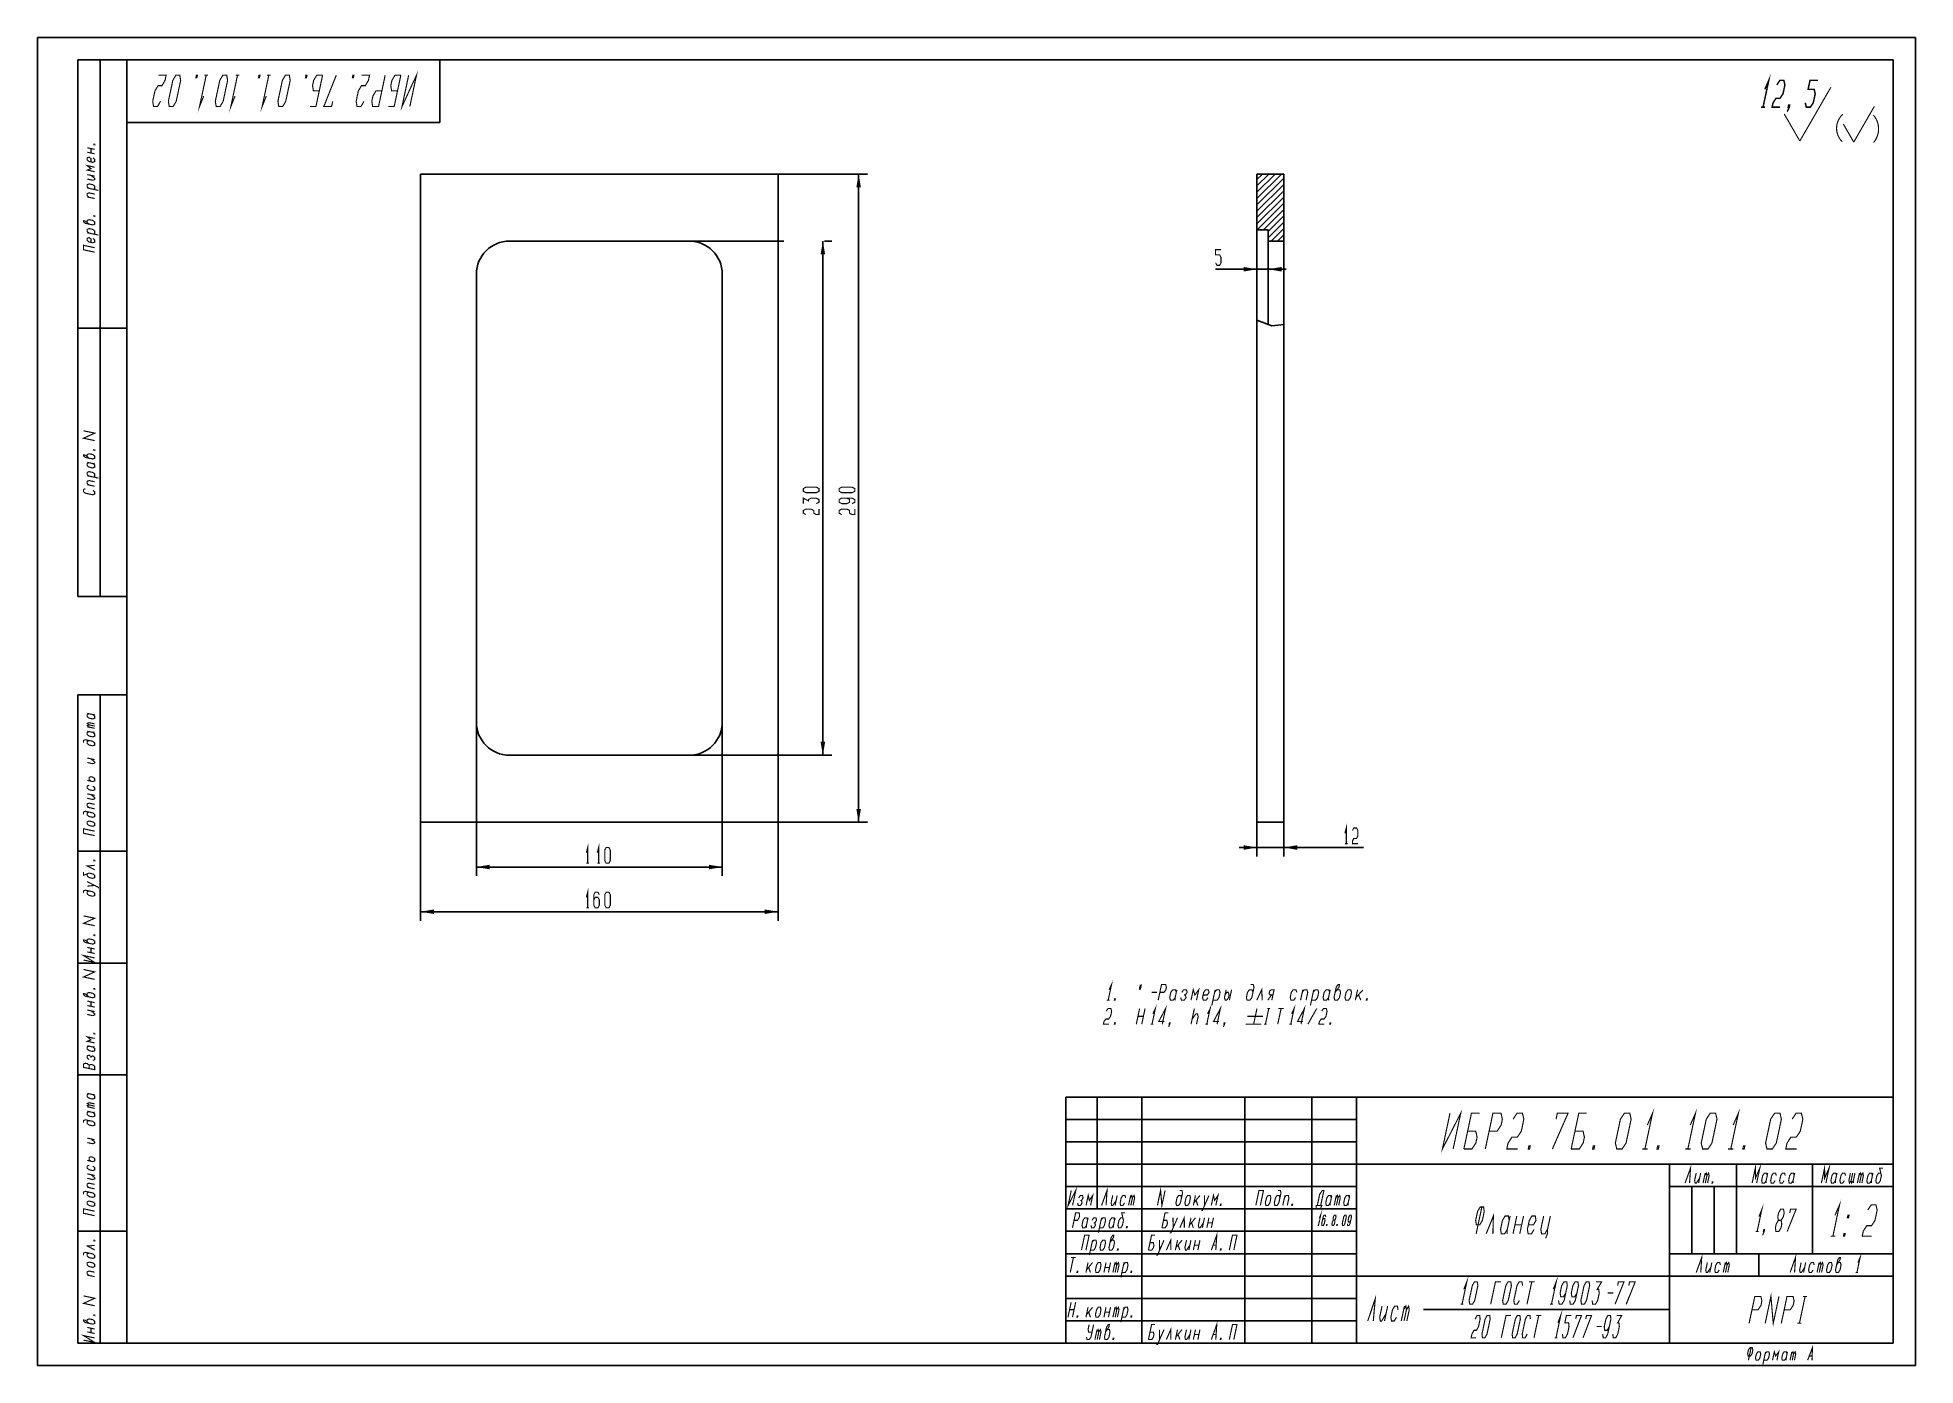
# Model space of a CAD drawing. Header units: millimetres. Extents: x 0 to 420, y 0 to 297.
import ezdxf

# ---------------------------------------------------------------- set-up
doc = ezdxf.new("R2010")
doc.units = ezdxf.units.MM
doc.header["$LTSCALE"] = 23.1
doc.layers.get('0').update_dxf_attribs({"linetype": 'CONTINUOUS'})
for name, color, linetype in [('ALL_DIMENSIONS', 7, 'CONTINUOUS'), ('ALL_ROUND', 7, 'CONTINUOUS'), ('ALL_SURF_FIN', 7, 'CONTINUOUS')]:
    doc.layers.add(name, color=color, linetype=linetype)
doc.styles.get("Standard").update_dxf_attribs({"font": 'txt', "width": 0.7})
doc.dimstyles.new('DIMSTYLE_1', dxfattribs={"dimtxt": 3.5, "dimasz": 3, "dimexe": 0.18, "dimexo": 0.0625, "dimgap": 0.09, "dimtad": 1, "dimdec": 5, "dimlfac": 2, "dimdsep": 46, "dimtxsty": 'STANDARD', "dimblk": '_FILLED', "dimblk1": '_FILLED', "dimblk2": '_FILLED', "dimcen": 0.09, "dimadec": 0, "dimazin": 0, "dimtp": 0.2, "dimtm": 0.2, "dimtfac": 1, "dimtdec": 5, "dimtofl": 0, "dimtmove": 0, "dimatfit": 3, "dimldrblk": '_FILLED', "dimfxl": 1, "dimtolj": 1, "dimarcsym": 0})
doc.dimstyles.new('DIMSTYLE_2', dxfattribs={"dimtxt": 3.5, "dimasz": 3, "dimexe": 0.18, "dimexo": 0.0625, "dimgap": 0.09, "dimtad": 1, "dimlfac": 2, "dimdsep": 46, "dimtxsty": 'STANDARD', "dimblk": '_FILLED', "dimblk1": '_FILLED', "dimblk2": '_FILLED', "dimcen": 0.09, "dimadec": 0, "dimazin": 0, "dimtp": 0.5, "dimtm": 0.5, "dimtfac": 1, "dimtofl": 0, "dimtmove": 0, "dimatfit": 3, "dimldrblk": '_FILLED', "dimfxl": 1, "dimtolj": 1, "dimarcsym": 0})
doc.dimstyles.new('DIMSTYLE_3', dxfattribs={"dimtxt": 3.5, "dimasz": 3, "dimexe": 0.18, "dimexo": 0.0625, "dimgap": 0.09, "dimtad": 1, "dimdec": 5, "dimlfac": 2, "dimdsep": 46, "dimtxsty": 'STANDARD', "dimblk": '_FILLED', "dimblk1": '_FILLED', "dimblk2": '_FILLED', "dimcen": 0.09, "dimadec": 0, "dimazin": 0, "dimtp": 0.3, "dimtm": 0.3, "dimtfac": 1, "dimtdec": 5, "dimtofl": 0, "dimtmove": 0, "dimatfit": 3, "dimldrblk": '_FILLED', "dimfxl": 1, "dimtolj": 1, "dimarcsym": 0})
doc.dimstyles.new('DIMSTYLE_4', dxfattribs={"dimtxt": 3.5, "dimasz": 3, "dimexe": 0.18, "dimexo": 0.0625, "dimgap": 0.09, "dimtad": 1, "dimdec": 5, "dimlfac": 2, "dimdsep": 46, "dimtxsty": 'STANDARD', "dimblk": '_FILLED', "dimblk1": '_FILLED', "dimblk2": '_FILLED', "dimcen": 0.09, "dimadec": 0, "dimazin": 0, "dimtp": 0.5, "dimtm": 0.5, "dimtfac": 1, "dimtdec": 5, "dimtofl": 0, "dimtmove": 0, "dimatfit": 3, "dimldrblk": '_FILLED', "dimfxl": 1, "dimtolj": 1, "dimarcsym": 0})
doc.dimstyles.new('DIMSTYLE_5', dxfattribs={"dimtxt": 3.5, "dimasz": 3, "dimexe": 0.18, "dimexo": 0.0625, "dimgap": 0.09, "dimtad": 1, "dimdec": 5, "dimlfac": 2, "dimdsep": 46, "dimtxsty": 'STANDARD', "dimblk": '_FILLED', "dimblk1": '_FILLED', "dimblk2": '_FILLED', "dimcen": 0.09, "dimadec": 0, "dimazin": 0, "dimtp": 0.1, "dimtm": 0.1, "dimtfac": 1, "dimtdec": 5, "dimtofl": 0, "dimtmove": 0, "dimatfit": 3, "dimldrblk": '_FILLED', "dimfxl": 1, "dimtolj": 1, "dimarcsym": 0})

msp = doc.modelspace()

# ---------------------------------------------------------------- blocks, each defined once
blk = doc.blocks.new('_FILLED')
at = {"color": 0, "linetype": 'BYBLOCK'}
blk.add_solid([(0, 0), (-1, 0.17), (-1, -0.17)], dxfattribs=at)
blk = doc.blocks.new('*D0')
at = {"layer": 'ALL_DIMENSIONS', "color": 2, "linetype": 'CONTINUOUS'}
for p, q in [((272.73, 121.48), (272.73, 113.84)), ((278.73, 121.48), (278.73, 113.84)), ((272.73, 115.84), (268.73, 115.84)), ((268.73, 115.84), (275.73, 115.84)), ((296.53, 115.84), (275.73, 115.84)), ((278.73, 115.84), (296.53, 115.84))]:
    blk.add_line(p, q, dxfattribs=at)
at = {"layer": 'ALL_DIMENSIONS', "color": 2, "linetype": 'CONTINUOUS', "xscale": 3, "yscale": 3, "zscale": 3}
blk.add_blockref('_FILLED', (272.73, 115.84), dxfattribs=at)
at = {"layer": 'ALL_DIMENSIONS', "color": 2, "linetype": 'CONTINUOUS', "xscale": 3, "yscale": 3, "zscale": 3, "rotation": 180}
blk.add_blockref('_FILLED', (278.73, 115.84), dxfattribs=at)
blk = doc.blocks.new('*D1')
at = {"layer": 'ALL_DIMENSIONS', "color": 2, "linetype": 'CONTINUOUS'}
for p, q in [((85.64, 122.76), (85.64, 99.48)), ((165.64, 121.46), (165.64, 99.48)), ((85.64, 101.48), (125.64, 101.48)), ((165.64, 101.48), (125.64, 101.48))]:
    blk.add_line(p, q, dxfattribs=at)
at = {"layer": 'ALL_DIMENSIONS', "color": 2, "linetype": 'CONTINUOUS', "xscale": 3, "yscale": 3, "zscale": 3, "rotation": 180}
blk.add_blockref('_FILLED', (85.64, 101.48), dxfattribs=at)
at = {"layer": 'ALL_DIMENSIONS', "color": 2, "linetype": 'CONTINUOUS', "xscale": 3, "yscale": 3, "zscale": 3}
blk.add_blockref('_FILLED', (165.64, 101.48), dxfattribs=at)
blk = doc.blocks.new('*D2')
at = {"layer": 'ALL_DIMENSIONS', "color": 2, "linetype": 'CONTINUOUS'}
for p, q in [((165.64, 266.48), (185.64, 266.48)), ((183.64, 266.48), (183.64, 193.98)), ((183.64, 121.48), (183.64, 193.98)), ((165.64, 121.48), (185.64, 121.48))]:
    blk.add_line(p, q, dxfattribs=at)
at = {"layer": 'ALL_DIMENSIONS', "color": 2, "linetype": 'CONTINUOUS', "xscale": 3, "yscale": 3, "zscale": 3}
for p, rotation in [((183.64, 266.48), 90), ((183.64, 121.48), 270)]:
    blk.add_blockref('_FILLED', p, dxfattribs=dict(at, rotation=rotation))
blk = doc.blocks.new('*D3')
at = {"layer": 'ALL_DIMENSIONS', "color": 2, "linetype": 'CONTINUOUS'}
for p, q in [((98.14, 143.88), (98.14, 109.48)), ((153.14, 143.88), (153.14, 109.48)), ((98.14, 111.48), (125.64, 111.48)), ((153.14, 111.48), (125.64, 111.48))]:
    blk.add_line(p, q, dxfattribs=at)
at = {"layer": 'ALL_DIMENSIONS', "color": 2, "linetype": 'CONTINUOUS', "xscale": 3, "yscale": 3, "zscale": 3, "rotation": 180}
blk.add_blockref('_FILLED', (98.14, 111.48), dxfattribs=at)
at = {"layer": 'ALL_DIMENSIONS', "color": 2, "linetype": 'CONTINUOUS', "xscale": 3, "yscale": 3, "zscale": 3}
blk.add_blockref('_FILLED', (153.14, 111.48), dxfattribs=at)
blk = doc.blocks.new('*D4')
at = {"layer": 'ALL_DIMENSIONS', "color": 2, "linetype": 'CONTINUOUS'}
for p, q in [((145.74, 251.48), (166.91, 251.48)), ((175.64, 251.48), (175.64, 193.98)), ((175.99, 251.48), (177.64, 251.48)), ((175.64, 136.48), (175.64, 193.98)), ((145.74, 136.48), (177.64, 136.48))]:
    blk.add_line(p, q, dxfattribs=at)
at = {"layer": 'ALL_DIMENSIONS', "color": 2, "linetype": 'CONTINUOUS', "xscale": 3, "yscale": 3, "zscale": 3}
for p, rotation in [((175.64, 251.48), 90), ((175.64, 136.48), 270)]:
    blk.add_blockref('_FILLED', p, dxfattribs=dict(at, rotation=rotation))
blk = doc.blocks.new('*D5')
at = {"layer": 'ALL_DIMENSIONS', "color": 2, "linetype": 'CONTINUOUS'}
for p, q in [((275.23, 251.48), (275.23, 243.18)), ((272.73, 245.18), (263.47, 245.18)), ((263.47, 245.18), (273.98, 245.18)), ((272.73, 246.66), (272.73, 243.18)), ((279.23, 245.18), (273.98, 245.18)), ((275.23, 245.18), (279.23, 245.18))]:
    blk.add_line(p, q, dxfattribs=at)
at = {"layer": 'ALL_DIMENSIONS', "color": 2, "linetype": 'CONTINUOUS', "xscale": 3, "yscale": 3, "zscale": 3}
blk.add_blockref('_FILLED', (272.73, 245.18), dxfattribs=at)
at = {"layer": 'ALL_DIMENSIONS', "color": 2, "linetype": 'CONTINUOUS', "xscale": 3, "yscale": 3, "zscale": 3, "rotation": 180}
blk.add_blockref('_FILLED', (275.23, 245.18), dxfattribs=at)
blk = doc.blocks.new('SYM_0_BL0', base_point=(398.14, 279.95))
at = {"layer": 'ALL_SURF_FIN', "color": 2, "linetype": 'CONTINUOUS'}
for points, const_width in [([(386.31, 285.42), (387.19, 287.42), (385.91, 281.42)], 0.333), ([(389, 286.42), (389.66, 287.42), (390.56, 287.42), (390.8, 286.42), (390.38, 284.42), (389.71, 283.42), (388.81, 283.42), (388.15, 282.42), (387.94, 281.42), (389.74, 281.42)], 0.333), ([(394.14, 273.86), (401.08, 285.88)], 0.25), ([(395.35, 282.42), (395.59, 281.42), (396.49, 281.42), (397.15, 282.42), (397.58, 284.42), (397.34, 285.42), (395.99, 285.42), (396.41, 287.42), (398.21, 287.42)], 0.333), ([(385.46, 281.42), (386.36, 281.42)], 0.333), ([(391.76, 281.42), (391.54, 281.42), (391.65, 281.92), (391.87, 281.92), (391.76, 281.42), (391.33, 280.42)], 0.333), ([(406.2, 273.62), (410.82, 281.63)], 0.25), ([(394.14, 273.86), (390.65, 279.91)], 0.25), ([(406.2, 273.62), (403.87, 277.65)], 0.25)]:
    blk.add_lwpolyline(points, dxfattribs=dict(at, const_width=const_width))
at = {"layer": 'ALL_SURF_FIN', "color": 2, "linetype": 'CONTINUOUS', "const_width": 0.25}
for points in [[(403.73, 279.83, 0.433164), (403.66, 273.66)], [(410.63, 273.51, 0.372459), (410.58, 279.67)]]:
    blk.add_lwpolyline(points, format="xyb", dxfattribs=at)

# ---------------------------------------------------------------- dimensions: what is measured, and where the dimension line sits
at = {"layer": 'ALL_DIMENSIONS', "color": 2, "linetype": 'CONTINUOUS'}
for base, p1, p2, angle, dimstyle, picture, middle in [((183.6432129, 121.481306), (165.6432129, 266.481306), (165.6432129, 121.481306), 270, 'DIMSTYLE_2', '*D2', (182.7682129, 190.306306)), ((175.6432129, 251.481306), (145.7432129, 136.481306), (145.7432129, 251.481306), 90, 'DIMSTYLE_4', '*D4', (174.7682129, 190.306306))]:
    dim = msp.add_linear_dim(base=base, p1=p1, p2=p2, angle=angle, dimstyle=dimstyle, dxfattribs=at)
    dim.commit()
    dim.dimension.update_dxf_attribs({"geometry": picture, "text_midpoint": middle, "dimtype": 160})
for base, p1, p2, dimstyle, picture, middle in [((275.2253429, 245.1792268), (272.7253429, 243.1792268), (275.2253429, 251.481306), 'DIMSTYLE_5', '*D5', (263.4702153, 246.0542268)), ((153.1432129, 111.481306), (98.1432129, 143.881306), (153.1432129, 143.881306), 'DIMSTYLE_3', '*D3', (121.9682129, 112.356306)), ((165.6432129, 101.481306), (85.6432129, 122.7604637), (165.6432129, 121.4619904), 'DIMSTYLE_2', '*D1', (121.9682129, 102.356306)), ((278.7253429, 115.8352729), (272.7253429, 121.481306), (278.7253429, 121.481306), 'DIMSTYLE_1', '*D0', (291.6335842, 116.7102729))]:
    dim = msp.add_linear_dim(base=base, p1=p1, p2=p2, dimstyle=dimstyle, dxfattribs=at)
    dim.commit()
    dim.dimension.update_dxf_attribs({"geometry": picture, "text_midpoint": middle, "dimtype": 160})

# ---------------------------------------------------------------- linework, layer by layer
at = {"color": 7, "linetype": 'CONTINUOUS'}
for p, q in [((0, 297), (0, 0)), ((0, 297), (420, 297)), ((420, 0), (420, 297)), ((9, 172), (9, 292)), ((9, 292), (20, 292)), ((14, 172), (14, 292)), ((20, 172), (20, 292)), ((90, 292), (20, 292)), ((20, 278), (20, 292)), ((20, 292), (20, 5)), ((20, 292), (415, 292)), ((90, 278), (90, 292)), ((415, 5), (415, 292)), ((90, 278), (20, 278)), ((85.6432129, 266.481306), (85.6432129, 121.481306)), ((165.6432129, 266.481306), (85.6432129, 266.481306)), ((165.6432129, 121.481306), (165.6432129, 266.481306)), ((272.7253429, 121.481306), (272.7253429, 266.481306)), ((272.7253429, 266.481306), (278.7253429, 266.481306)), ((278.7253429, 251.481306), (278.7253429, 266.481306)), ((272.7253429, 253.981306), (275.2253429, 253.981306)), ((275.2253429, 253.981306), (275.2253429, 251.481306)), ((275.2253429, 251.481306), (278.7253429, 251.481306)), ((9, 232), (20, 232)), ((272.7253429, 233.7837839), (276.0609874, 232.5287788)), ((276.0609874, 232.5287788), (278.7253429, 232.8561298)), ((278.7253429, 232.8561298), (278.7253429, 121.481306)), ((9, 172), (20, 172)), ((9, 5), (9, 150)), ((9, 150), (20, 150)), ((14, 5), (14, 150)), ((20, 5), (20, 150)), ((85.6432129, 121.481306), (165.6432129, 121.481306)), ((272.7253429, 121.481306), (278.7253429, 121.481306)), ((9, 115), (20, 115)), ((9, 90), (20, 90)), ((9, 65), (20, 65)), ((415, 60), (230, 60)), ((230, 5), (230, 60)), ((237, 35), (237, 60)), ((247, 5), (247, 60)), ((270, 5), (270, 60)), ((285, 5), (285, 60)), ((295, 5), (295, 60)), ((415, 5), (415, 60)), ((295, 55), (230, 55)), ((295, 50), (230, 50)), ((415, 45), (230, 45)), ((365, 5), (365, 45)), ((380, 25), (380, 45)), ((397, 25), (397, 45)), ((295, 40), (230, 40)), ((415, 40), (365, 40)), ((370, 25), (370, 40)), ((375, 25), (375, 40)), ((295, 35), (230, 35)), ((9, 30), (20, 30)), ((295, 30), (230, 30)), ((295, 25), (230, 25)), ((415, 25), (365, 25)), ((385, 20), (385, 25)), ((415, 20), (230, 20)), ((295, 15), (230, 15)), ((295, 10), (230, 10)), ((365, 12.5), (310, 12.5)), ((9, 5), (20, 5)), ((415, 5), (20, 5)), ((415, 5), (230, 5)), ((0, 0), (420, 0))]:
    msp.add_line(p, q, dxfattribs=at)
at = {"color": 2, "linetype": 'CONTINUOUS'}
for p, q in [((273.9697053, 266.481306), (272.7253429, 265.2369436)), ((275.3839189, 266.481306), (272.7253429, 263.8227301)), ((276.7981324, 266.481306), (272.7253429, 262.4085165)), ((278.212346, 266.481306), (272.7253429, 260.994303)), ((278.7253429, 265.5800894), (272.7253429, 259.5800894)), ((278.7253429, 264.1658758), (272.7253429, 258.1658758)), ((278.7253429, 262.7516623), (272.7253429, 256.7516623)), ((278.7253429, 261.3374487), (272.7253429, 255.3374487)), ((278.7253429, 259.9232351), (272.7834138, 253.981306)), ((278.7253429, 258.5090216), (274.1976274, 253.981306)), ((278.7253429, 257.094808), (275.2253429, 253.594808)), ((278.7253429, 255.6805945), (275.2253429, 252.1805945)), ((278.7253429, 254.2663809), (275.940268, 251.481306)), ((278.7253429, 252.8521673), (277.3544816, 251.481306))]:
    msp.add_line(p, q, dxfattribs=at)
at = {"color": 2, "linetype": 'CONTINUOUS', "const_width": 0.25}
for points in [[(27.5100865, 282.7448584), (26.8246033, 281.5781946), (25.9496038, 281.5781946), (25.760086, 282.7448584), (26.2560514, 285.078186), (26.9415363, 286.2448499), (27.8165341, 286.2448499), (28.5020174, 287.4115137), (28.7499985, 288.5782031), (26.9999995, 288.5782031)], [(31.8125006, 288.5782031), (32.0020184, 287.4115137), (31.0100876, 282.7448584), (30.3246043, 281.5781946), (29.4496033, 281.5781946), (29.2600854, 282.7448584), (30.2520163, 287.4115137), (30.9374995, 288.5782031), (31.8125006, 288.5782031)], [(35.5312495, 288.5782031), (35.7500006, 288.5782031), (35.6260085, 287.9948584), (35.4072574, 287.9948584), (35.5312495, 288.5782031)], [(37.1643187, 283.9115222), (36.2308543, 281.5781946), (37.7187506, 288.5782031)], [(38.1562495, 288.5782031), (37.2812485, 288.5782031)], [(42.3125006, 288.5782031), (42.5020184, 287.4115137), (41.5100876, 282.7448584), (40.8246043, 281.5781946), (39.9496033, 281.5781946), (39.7600854, 282.7448584), (40.7520163, 287.4115137), (41.4374995, 288.5782031), (42.3125006, 288.5782031)], [(44.1643208, 283.9115222), (43.2308533, 281.5781946), (44.7187495, 288.5782031)], [(45.1562485, 288.5782031), (44.2812506, 288.5782031)], [(49.5312506, 288.5782031), (49.7499985, 288.5782031), (49.6260095, 287.9948584), (49.4072585, 287.9948584), (49.5312506, 288.5782031)], [(51.1643198, 283.9115222), (50.2308554, 281.5781946), (51.7187485, 288.5782031)], [(52.1562506, 288.5782031), (51.2812495, 288.5782031)], [(56.3124985, 288.5782031), (56.5020163, 287.4115137), (55.5100854, 282.7448584), (54.8246054, 281.5781946), (53.9496011, 281.5781946), (53.7600897, 282.7448584), (54.7520142, 287.4115137), (55.4375006, 288.5782031), (56.3124985, 288.5782031)], [(60.0312506, 288.5782031), (60.2499985, 288.5782031), (60.1260095, 287.9948584), (59.9072617, 287.9948584), (60.0312506, 288.5782031)], [(63.7500027, 288.5782031), (62.2621033, 281.5781946), (60.9496033, 281.5781946)], [(63.7500027, 288.5782031), (62.4375027, 288.5782031), (61.7520163, 287.4115137), (61.504032, 286.2448499), (61.6935498, 285.078186), (63.0060498, 285.078186)], [(66.8124985, 288.5782031), (64.0121054, 281.5781946), (65.7621011, 281.5781946), (66.0100854, 282.7448584)], [(70.5312506, 288.5782031), (70.7499985, 288.5782031), (70.6260095, 287.9948584), (70.4072617, 287.9948584), (70.5312506, 288.5782031)], [(73.0100876, 282.7448584), (72.3246011, 281.5781946), (71.4496033, 281.5781946), (71.2600854, 282.7448584), (71.7560541, 285.078186), (72.4415341, 286.2448499), (73.316532, 286.2448499), (74.0020184, 287.4115137), (74.2500027, 288.5782031), (72.5000006, 288.5782031)], [(77.7500006, 288.5782031), (76.2621011, 281.5781946), (74.9496011, 281.5781946), (74.7600897, 282.7448584), (75.0080676, 283.9115222), (75.6935541, 285.078186), (77.0060541, 285.078186)], [(81.2499985, 288.5782031), (79.7621054, 281.5781946), (78.4496054, 281.5781946)], [(81.2499985, 288.5782031), (79.9374985, 288.5782031), (79.2520184, 287.4115137), (79.0040341, 286.2448499), (79.1935519, 285.078186), (80.5060519, 285.078186)], [(83.2621033, 281.5781946), (84.7500027, 288.5782031), (81.5121011, 281.5781946), (83.0000006, 288.5782031)], [(12.7779261, 273.1250024), (12.7779261, 273.0000073), (12.5695924, 273.0442786), (12.5695924, 273.1692737), (12.7779261, 273.1250024)], [(11.1112594, 272.3542676), (12.7779261, 271.9999951)], [(12.7779261, 271.0000085), (11.1112594, 271.3542554)], [(11.9445927, 269.1771204), (11.9445927, 269.9271423), (11.5279261, 270.2657007), (11.1112594, 270.1042529), (11.1112594, 269.6042725), (11.5279261, 269.2656885), (12.3612594, 269.0885779), (12.7779261, 269.25), (12.7779261, 269.7500061), (12.3612594, 270.0885645)], [(11.9445927, 271.1771191), (11.9445927, 272.1771313)], [(12.7779261, 267.000011), (11.1112594, 267.3542578), (11.9445927, 267.6771277), (11.1112594, 268.35427), (12.7779261, 267.9999976)], [(11.1112594, 266.3542712), (12.7779261, 265.9999988)], [(11.1112594, 265.354259), (12.3612594, 265.0885547), (12.7779261, 265.2500024), (12.7779261, 265.4999927), (11.9445927, 266.177135)], [(12.7779261, 262.9999878), (12.7779261, 263.7500098), (12.3612594, 264.0885681), (11.5279261, 264.2657043), (11.1112594, 264.1042566), (11.1112594, 263.6042505), (11.5279261, 263.2656921)], [(13.6112595, 262.8228772), (11.1112594, 263.3542603)], [(11.5279261, 261.2656934), (11.1112594, 261.6042517), (11.1112594, 262.1042578), (11.5279261, 262.2657056), (12.7779261, 262.0000012)], [(12.7779261, 260.999989), (11.1112594, 261.3542615)], [(11.5279261, 255.265697), (10.6945927, 255.9428137), (10.277926, 256.0313818), (10.277926, 255.7813916), (10.6945927, 255.4428333), (12.3612594, 255.0885608), (12.7779261, 255.2500085), (12.7779261, 255.749989), (12.3612594, 256.088573), (11.5279261, 256.2656836), (11.1112594, 256.1042615), (11.1112594, 255.6042554)], [(12.7779261, 257.1250122), (12.7779261, 256.9999915), (12.5695924, 257.0442883), (12.5695924, 257.1692834), (12.7779261, 257.1250122)], [(12.7779261, 252.9999939), (12.7779261, 253.7499902), (12.3612594, 254.0885742), (11.5279261, 254.2656848), (11.1112594, 254.1042627), (11.1112594, 253.6042566), (11.5279261, 253.2656982)], [(13.6112595, 252.8228577), (11.1112594, 253.3542664)], [(11.9445927, 251.1771313), (11.9445927, 251.9271277), (11.5279261, 252.265686), (11.1112594, 252.1042639), (11.1112594, 251.6042578), (11.5279261, 251.2656995), (12.3612594, 251.0885632), (12.7779261, 251.250011), (12.7779261, 251.7499915), (12.3612594, 252.0885754)], [(12.7779261, 248.9999963), (10.277926, 249.5313794), (10.277926, 250.5313916), (12.7779261, 250.0000085)], [(12.7779261, 206.8541602), (10.277926, 207.3855688), (12.7779261, 208.5208301), (10.277926, 209.0522131)], [(11.5279261, 202.9115332), (10.6945927, 203.5886499), (10.277926, 203.677218), (10.277926, 203.4272278), (10.6945927, 203.0886694), (12.3612594, 202.734397), (12.7779261, 202.8958447), (12.7779261, 203.3958252), (12.3612594, 203.7344092), (11.5279261, 203.9115198), (11.1112594, 203.7500977), (11.1112594, 203.2500916)], [(11.1112594, 202.0000891), (12.3612594, 201.7344104), (12.7779261, 201.7708374)], [(11.5279261, 201.911521), (11.1112594, 201.7500989), (11.1112594, 201.2500928), (11.5279261, 200.9115344), (12.3612594, 200.7343982), (12.7779261, 200.8958459), (12.7779261, 201.3958264), (12.3612594, 201.7344104)], [(12.7779261, 204.7708228), (12.7779261, 204.6458276), (12.5695924, 204.6901245), (12.5695924, 204.8151196), (12.7779261, 204.7708228)], [(12.7779261, 198.6458313), (12.7779261, 199.3958276), (12.3612594, 199.734386), (11.5279261, 199.9115222), (11.1112594, 199.7501001), (11.1112594, 199.250094), (11.5279261, 198.9115356)], [(13.6112595, 198.4686951), (11.1112594, 199.0001038)], [(11.5279261, 196.9115369), (11.1112594, 197.2500952), (11.1112594, 197.7501013), (11.5279261, 197.9115234), (12.7779261, 197.6458447)], [(10.6945927, 196.0886609), (10.277926, 195.9272131), (10.277926, 195.4272327), (10.6945927, 195.0886487), (12.3612594, 194.7344019), (12.7779261, 194.895824), (12.7779261, 195.3958301), (12.3612594, 195.7343884)], [(12.7779261, 196.6458325), (11.1112594, 197.000105)], [(11.5279261, 143.2657013), (11.1112594, 143.6042596), (11.5279261, 143.7656946), (12.7779261, 143.5000031)], [(11.5279261, 142.7656952), (11.1112594, 143.1042664), (11.5279261, 143.2657013), (12.7779261, 142.9999969)], [(11.1112594, 145.8542615), (12.3612594, 145.5885699), (12.7779261, 145.6249969)], [(11.5279261, 145.7656934), (11.1112594, 145.6042584), (11.1112594, 145.1042651), (11.5279261, 144.765694), (12.3612594, 144.5885706), (12.7779261, 144.7500055), (12.7779261, 145.2499988), (12.3612594, 145.5885699)], [(12.7779261, 142.5000037), (11.1112594, 142.8542633)], [(11.5279261, 139.765697), (11.1112594, 139.6042621), (11.1112594, 139.104256), (11.5279261, 138.7656976), (12.3612594, 138.5885614), (12.7779261, 138.7499963), (12.7779261, 139.2500024), (12.3612594, 139.5885608), (10.6945927, 139.9428204), (10.277926, 139.7813855), (10.277926, 139.2813922)], [(11.1112594, 141.8542639), (12.3612594, 141.5885596), (12.7779261, 141.6249994)], [(11.5279261, 141.7656958), (11.1112594, 141.6042609), (11.1112594, 141.1042548), (11.5279261, 140.7656964), (12.3612594, 140.5885602), (12.7779261, 140.7499951), (12.7779261, 141.2500012), (12.3612594, 141.5885596)], [(11.1112594, 135.8542548), (12.7779261, 135.4999951)], [(11.1112594, 134.8542554), (12.3612594, 134.5885638), (12.7779261, 134.7499988), (12.7779261, 135.0000018), (11.9445927, 135.6771313)], [(11.1112594, 130.8542578), (12.3612594, 130.5885663), (12.7779261, 130.7500012), (12.7779261, 131.2499945), (12.3612594, 131.5885657), (11.9445927, 131.6771338), (11.5279261, 131.5156989), (11.5279261, 131.0156927), (11.9445927, 130.6771344)], [(11.5279261, 129.7656903), (11.1112594, 129.6042554), (11.1112594, 129.1042621), (11.5279261, 128.7656909), (12.3612594, 128.5885675), (12.7779261, 128.7500024), (12.7779261, 129.2499957), (12.3612594, 129.5885669)], [(11.1112594, 127.8542596), (12.7779261, 127.5)], [(11.1112594, 126.8542603), (12.3612594, 126.5885687), (12.7779261, 126.7500037), (12.7779261, 126.9999939), (11.9445927, 127.6771362)], [(11.5279261, 123.765694), (11.1112594, 123.604259), (11.1112594, 123.1042657), (11.5279261, 122.7656946), (12.3612594, 122.5885712), (12.7779261, 122.7500061), (12.7779261, 123.2499994), (12.3612594, 123.5885706), (10.6945927, 123.9428302), (10.277926, 123.7813953), (10.277926, 123.2813892)], [(11.5279261, 124.7656934), (11.1112594, 125.1042645), (11.1112594, 125.6042578), (11.5279261, 125.7656927), (12.7779261, 125.5000012)], [(12.7779261, 124.5000018), (11.1112594, 124.8542615)], [(12.3612594, 120.5885596), (12.7779261, 120.7499945), (12.7779261, 121.2500006), (12.3612594, 121.588559), (11.5279261, 121.7656952), (11.1112594, 121.6042603), (11.1112594, 121.104267), (11.5279261, 120.7656958), (12.3612594, 120.5885596)], [(12.7779261, 118.5000055), (10.277926, 119.0313885), (10.277926, 120.0313879), (12.7779261, 119.5000049)], [(11.1112594, 109.9584247), (11.1112594, 109.4584314), (11.5279261, 109.1198602), (12.3612594, 108.9427368), (12.7779261, 109.1041718), (12.7779261, 109.604165), (12.3612594, 109.9427362), (11.5279261, 110.1198596), (10.277926, 109.6355548), (10.277926, 110.385564)], [(12.7779261, 110.8541675), (11.1112594, 111.7084332), (12.7779261, 111.8541669)], [(12.7779261, 112.9791614), (12.7779261, 112.8541663), (12.5695924, 112.8984503), (12.5695924, 113.0234454), (12.7779261, 112.9791614)], [(11.5279261, 106.1198621), (11.1112594, 105.9584271), (11.1112594, 105.4584338), (11.5279261, 105.1198627), (12.3612594, 104.9427264), (12.7779261, 105.1041614), (12.7779261, 105.6041675), (12.3612594, 105.9427258), (10.6945927, 106.2969983), (10.277926, 106.1355634), (10.277926, 105.6355573)], [(13.6112595, 106.6770337), (13.6112595, 106.9270367), (11.1112594, 108.208429)], [(11.1112594, 107.2084296), (12.7779261, 107.3541632)], [(12.7779261, 98.3541687), (10.277926, 98.8855518), (12.7779261, 100.0208386), (10.277926, 100.5522217)], [(11.5279261, 94.4115289), (10.6945927, 95.0886584), (10.277926, 95.1772266), (10.277926, 94.9272235), (10.6945927, 94.5886652), (12.3612594, 94.2343927), (12.7779261, 94.3958276), (12.7779261, 94.8958337), (12.3612594, 95.2344049), (11.5279261, 95.4115283), (11.1112594, 95.2500934), (11.1112594, 94.7501001)], [(11.1112594, 93.5000977), (12.7779261, 93.145838)], [(12.7779261, 92.1458386), (11.1112594, 92.5000983)], [(11.9445927, 92.322962), (11.9445927, 93.3229614)], [(12.7779261, 96.2708313), (12.7779261, 96.1458362), (12.5695924, 96.1901202), (12.5695924, 96.3151154), (12.7779261, 96.2708313)], [(10.277926, 90.6772229), (12.7779261, 90.145827), (10.277926, 91.6772223), (12.7779261, 91.1458392)], [(12.7779261, 86.3541632), (10.277926, 86.8855591), (12.7779261, 88.0208331), (10.277926, 88.552229)], [(12.7779261, 84.2708386), (12.7779261, 84.1458307), (12.5695924, 84.1901147), (12.5695924, 84.3151099), (12.7779261, 84.2708386)], [(239.6444531, 84.0255396), (240.1987024, 85.1922162), (239.4547559, 81.6922119)], [(246.3528149, 84.6088715), (246.965332, 84.6088715)], [(246.9361853, 85.1922162), (246.3819617, 84.0255396)], [(246.6299524, 85.1922162), (246.6882202, 84.0255396)], [(250.6328723, 81.6922119), (251.3768188, 85.1922162), (252.2955688, 85.1922162), (252.477832, 84.6088715), (252.3538367, 84.0255396), (251.9235828, 83.4422076), (251.0048328, 83.4422076)], [(254.6798328, 83.4422076), (254.4975952, 84.0255396), (253.8850781, 84.0255396), (253.4548499, 83.4422076), (253.2068591, 82.2755438), (253.3891223, 81.6922119), (254.0016138, 81.6922119), (254.4318677, 82.2755438)], [(254.8038281, 84.0255396), (254.4318677, 82.2755438), (254.4609888, 81.6922119)], [(255.6568506, 82.2755438), (255.8391138, 81.6922119), (256.4516309, 81.6922119), (256.8818591, 82.2755438), (256.6995959, 82.8588757), (257.1298499, 83.4422076), (256.9475867, 84.0255396), (256.3350952, 84.0255396), (255.9048413, 83.4422076)], [(257.9828723, 81.6922119), (258.4788281, 84.0255396), (258.8433545, 82.8588757), (259.7038367, 84.0255396), (259.2078809, 81.6922119)], [(260.6808545, 82.8588757), (261.5996045, 82.8588757), (262.0298328, 83.4422076), (261.8475952, 84.0255396), (261.2350781, 84.0255396), (260.8048499, 83.4422076), (260.5568591, 82.2755438), (260.7391223, 81.6922119), (261.3516138, 81.6922119), (261.7818677, 82.2755438)], [(262.6348901, 80.5255481), (263.3788367, 84.0255396)], [(262.8828809, 81.6922119), (263.8016309, 81.6922119), (264.2318591, 82.2755438), (264.4798499, 83.4422076), (264.2975867, 84.0255396), (263.6850952, 84.0255396), (263.2548413, 83.4422076)], [(265.8288281, 84.0255396), (265.4568677, 82.2755438), (265.6391309, 81.6922119), (265.9453638, 81.6922119), (266.3756177, 82.2755438), (266.499613, 82.8588757), (266.3173499, 83.4422076), (266.0110913, 83.4422076), (265.580863, 82.8588757)], [(267.0538367, 84.0255396), (266.5578809, 81.6922119)], [(271.8298499, 83.4422076), (271.6475867, 84.0255396), (271.0350952, 84.0255396), (270.6048413, 83.4422076), (270.3568506, 82.2755438), (270.5391138, 81.6922119), (271.1516309, 81.6922119), (271.5818591, 82.2755438), (272.0778149, 84.6088715), (271.8955774, 85.1922162), (271.2830603, 85.1922162)], [(272.6828723, 81.6922119), (273.7913452, 84.0255396), (273.9078809, 81.6922119)], [(276.0516138, 81.6922119), (276.5475952, 84.0255396), (275.9350781, 84.0255396), (275.5668347, 83.73388), (275.4428394, 83.1505481), (275.687113, 82.8588757), (276.2996045, 82.8588757)], [(281.6298413, 83.4422076), (281.4475781, 84.0255396), (280.8350867, 84.0255396), (280.4048328, 83.4422076), (280.1568677, 82.2755438), (280.3391309, 81.6922119), (280.9516223, 81.6922119), (281.3818506, 82.2755438)], [(282.4828638, 81.6922119), (282.9788452, 84.0255396)], [(282.8548499, 83.4422076), (283.2850781, 84.0255396), (283.8975952, 84.0255396), (284.0798328, 83.4422076), (283.7078723, 81.6922119)], [(284.6848901, 80.5255481), (285.4288367, 84.0255396)], [(284.9328809, 81.6922119), (285.8516309, 81.6922119), (286.2818591, 82.2755438), (286.5298499, 83.4422076), (286.3475867, 84.0255396), (285.7350952, 84.0255396), (285.3048413, 83.4422076)], [(288.9798413, 83.4422076), (288.7975781, 84.0255396), (288.1850867, 84.0255396), (287.7548328, 83.4422076), (287.5068677, 82.2755438), (287.6891309, 81.6922119), (288.3016223, 81.6922119), (288.7318506, 82.2755438)], [(289.1038367, 84.0255396), (288.7318506, 82.2755438), (288.7609973, 81.6922119)], [(290.2048499, 83.4422076), (291.065332, 84.6088715), (291.1893274, 85.1922162), (290.8830688, 85.1922162), (290.4528149, 84.6088715), (289.9568591, 82.2755438), (290.1391223, 81.6922119), (290.7516138, 81.6922119), (291.1818677, 82.2755438), (291.4298328, 83.4422076), (291.2475952, 84.0255396), (290.6350781, 84.0255396)], [(292.4068506, 82.2755438), (292.5891138, 81.6922119), (293.2016309, 81.6922119), (293.6318591, 82.2755438), (293.8798499, 83.4422076), (293.6975867, 84.0255396), (293.0850952, 84.0255396), (292.6548413, 83.4422076), (292.4068506, 82.2755438)], [(295.2288281, 84.0255396), (294.7328723, 81.6922119)], [(294.8568677, 82.2755438), (296.4538367, 84.0255396)], [(11.5279261, 82.4115234), (10.6945927, 83.0886658), (10.277926, 83.1772211), (10.277926, 82.9272308), (10.6945927, 82.5886597), (12.3612594, 82.2344), (12.7779261, 82.395835), (12.7779261, 82.8958282), (12.3612594, 83.2343994), (11.5279261, 83.4115228), (11.1112594, 83.2500879), (11.1112594, 82.7500946)], [(11.1112594, 81.5000922), (12.7779261, 81.1458325)], [(12.7779261, 80.1458331), (11.1112594, 80.5000928)], [(11.9445927, 80.3229694), (11.9445927, 81.3229688)], [(239.0028149, 79.2415924), (239.4330688, 79.8249243), (240.0455603, 79.8249243), (240.2278235, 79.2415924), (239.9798328, 78.0749222), (239.5496045, 77.4915903), (238.937113, 77.4915903), (238.5068591, 76.9082584), (238.3828638, 76.32492), (239.6078723, 76.32492)], [(239.1484973, 81.6922119), (239.7609888, 81.6922119)], [(240.9859973, 81.6922119), (240.8328809, 81.6922119), (240.8948657, 81.9838715), (241.0479822, 81.9838715), (240.9859973, 81.6922119)], [(245.7328638, 76.32492), (246.4768103, 79.8249243)], [(247.7018188, 79.8249243), (246.9578723, 76.32492)], [(249.1673328, 83.4422076), (250.3923413, 83.4422076)], [(249.4444702, 78.6582541), (249.9986938, 79.8249243), (249.2547473, 76.32492)], [(251.5516223, 76.32492), (252.2955688, 79.8249243), (250.7568677, 76.9082584), (251.9818506, 76.9082584)], [(256.393363, 82.8588757), (256.6995959, 82.8588757)], [(258.7268188, 79.8249243), (257.9828723, 76.32492)], [(261.6944531, 78.6582541), (262.2487024, 79.8249243), (261.5047559, 76.32492)], [(263.8016309, 76.32492), (264.5455774, 79.8249243), (263.0068506, 76.9082584), (264.2318591, 76.9082584)], [(272.7268103, 79.8249243), (271.9828638, 76.32492)], [(275.3663965, 79.8249243), (274.62245, 76.32492)], [(275.0601636, 79.8249243), (275.672655, 79.8249243)], [(275.1328638, 81.6922119), (275.9933459, 82.8588757)], [(278.1226465, 79.8249243), (277.3787, 76.32492)], [(277.510155, 79.8249243), (278.7351636, 79.8249243)], [(280.4777893, 78.6582541), (281.0320386, 79.8249243), (280.2880664, 76.32492)], [(282.5849414, 76.32492), (283.3289136, 79.8249243), (281.7901868, 76.9082584), (283.0151953, 76.9082584)], [(284.1162085, 76.32492), (286.0851636, 79.8249243)], [(287.1861511, 79.2415924), (287.616405, 79.8249243), (288.2288965, 79.8249243), (288.4111597, 79.2415924), (288.1631689, 78.0749222), (287.7329407, 77.4915903), (287.1204492, 77.4915903), (286.6901953, 76.9082584), (286.5662, 76.32492), (287.7912085, 76.32492)], [(295.440238, 82.8588757), (295.9578809, 81.6922119)], [(297.3360059, 81.6922119), (297.1828638, 81.6922119), (297.2448743, 81.9838715), (297.3979907, 81.9838715), (297.3360059, 81.6922119)], [(11.1112594, 79.5000934), (12.7779261, 79.1458337)], [(11.1112594, 78.500094), (12.3612594, 78.2343961), (12.7779261, 78.395831), (12.7779261, 78.645834), (11.9445927, 79.32297)], [(240.9859973, 76.32492), (240.8328809, 76.32492), (240.8948657, 76.616586), (241.0479822, 76.616586), (240.9859973, 76.32492)], [(246.1048499, 78.0749222), (247.3298328, 78.0749222)], [(248.9484888, 76.32492), (249.5610059, 76.32492)], [(253.2360059, 76.32492), (253.0828638, 76.32492), (253.1448743, 76.616586), (253.2979907, 76.616586), (253.2360059, 76.32492), (252.9588684, 75.7415881)], [(258.230863, 77.4915903), (259.0913452, 78.6582541), (259.3975781, 78.6582541), (259.5798413, 78.0749222), (259.2078809, 76.32492)], [(261.1984973, 76.32492), (261.8109888, 76.32492)], [(265.4859888, 76.32492), (265.3328723, 76.32492), (265.3948572, 76.616586), (265.5479993, 76.616586), (265.4859888, 76.32492), (265.208877, 75.7415881)], [(270.2328809, 76.32492), (273.7328723, 76.32492)], [(270.6048413, 78.0749222), (274.1048328, 78.0749222)], [(274.3161914, 76.32492), (274.9287085, 76.32492)], [(279.9818335, 76.32492), (280.594325, 76.32492)], [(289.1693335, 76.32492), (289.0161914, 76.32492), (289.0782019, 76.616586), (289.2313184, 76.616586), (289.1693335, 76.32492)], [(12.7779261, 72.1458316), (11.1112594, 72.5000912), (11.9445927, 72.8229611), (11.1112594, 73.500097), (12.7779261, 73.145831)], [(11.1112594, 71.5000919), (12.3612594, 71.2344003), (12.7779261, 71.2708337)], [(11.5279261, 71.4115302), (11.1112594, 71.2500952), (11.1112594, 70.7500955), (11.5279261, 70.4115308), (12.3612594, 70.2344009), (12.7779261, 70.3958359), (12.7779261, 70.8958356), (12.3612594, 71.2344003)], [(12.7779261, 74.2708319), (12.7779261, 74.1458304), (12.5695924, 74.1901144), (12.5695924, 74.315116), (12.7779261, 74.2708319)], [(12.7779261, 66.1458353), (12.7779261, 66.8958316), (12.3612594, 67.2343964), (11.9445927, 67.3229645), (11.5279261, 67.1615295), (11.1112594, 67.5000943), (10.6945927, 67.5886624), (10.277926, 67.4272275), (10.277926, 66.6772247), (12.7779261, 66.1458353)], [(12.3612594, 68.2343958), (12.7779261, 68.3958307), (12.7779261, 68.8958304), (12.3612594, 69.2344016), (11.9445927, 69.0729666), (11.5279261, 69.4115314), (11.1112594, 69.2500964), (11.1112594, 68.7500967), (11.5279261, 68.411532)], [(11.5279261, 66.4115268), (11.5279261, 67.1615295)], [(11.9445927, 68.8229636), (11.9445927, 69.0729666)], [(11.5279261, 58.2656955), (11.1112594, 58.6042603), (11.5279261, 58.7656952), (12.7779261, 58.4999973)], [(11.1112594, 60.8542621), (12.3612594, 60.5885641), (12.7779261, 60.6249976)], [(11.5279261, 60.765694), (11.1112594, 60.604259), (11.1112594, 60.1042593), (11.5279261, 59.7656946), (12.3612594, 59.5885648), (12.7779261, 59.7499997), (12.7779261, 60.2499994), (12.3612594, 60.5885641)], [(11.5279261, 54.7656976), (11.1112594, 54.6042627), (11.1112594, 54.104263), (11.5279261, 53.7656982), (12.3612594, 53.5885684), (12.7779261, 53.7499969), (12.7779261, 54.2500031), (12.3612594, 54.5885678), (10.6945927, 54.9428275), (10.277926, 54.7813925), (10.277926, 54.2813928)], [(11.5279261, 57.7656958), (11.1112594, 58.1042606), (11.5279261, 58.2656955), (12.7779261, 57.9999976)], [(12.7779261, 57.4999979), (11.1112594, 57.8542639)], [(11.1112594, 56.8542581), (12.3612594, 56.5885666), (12.7779261, 56.625)], [(11.5279261, 56.7656964), (11.1112594, 56.6042615), (11.1112594, 56.1042618), (11.5279261, 55.765697), (12.3612594, 55.5885672), (12.7779261, 55.7500021), (12.7779261, 56.2500018), (12.3612594, 56.5885666)], [(315.9004468, 56.4106357), (314.1999902, 48.4106406), (318.3004504, 56.4106357), (316.5999939, 48.4106406)], [(318.9999976, 48.4106406), (320.7004541, 56.4106357), (322.5004504, 56.4106357)], [(323.8000049, 48.4106406), (325.5004614, 56.4106357), (327.3004578, 56.4106357), (327.6170471, 55.0773074), (327.3336292, 53.7439728), (326.4502295, 52.4106381), (324.6502332, 52.4106381)], [(330.0170508, 55.0773074), (330.9004504, 56.4106357), (332.1004651, 56.4106357), (332.4170544, 55.0773074), (331.8502185, 52.4106381), (330.9668188, 51.0773035), (329.7668298, 51.0773035), (328.8834045, 49.7439688), (328.6000122, 48.4106406), (330.9999902, 48.4106406)], [(338.8000085, 48.4106406), (342.3004614, 56.4106357), (339.9004578, 56.4106357), (339.6170398, 55.0773074)], [(343.0000085, 48.4106406), (344.7004651, 56.4106357), (346.5004614, 56.4106357)], [(353.2000049, 48.4106406), (352.8834155, 49.7439688), (354.0170361, 55.0773074), (354.9004614, 56.4106357), (356.1004504, 56.4106357), (356.4170398, 55.0773074), (355.2834192, 49.7439688), (354.3999939, 48.4106406), (353.2000049, 48.4106406)], [(360.0336438, 53.7439728), (361.2004614, 56.4106357), (359.5000049, 48.4106406)], [(369.6336328, 53.7439728), (370.8004504, 56.4106357), (369.0999939, 48.4106406)], [(372.4000085, 48.4106406), (372.0834192, 49.7439688), (373.2170398, 55.0773074), (374.1004651, 56.4106357), (375.3004541, 56.4106357), (375.6170435, 55.0773074), (374.4833972, 49.7439688), (373.5999976, 48.4106406), (372.4000085, 48.4106406)], [(379.2336475, 53.7439728), (380.4004651, 56.4106357), (378.7000085, 48.4106406)], [(386.8000049, 48.4106406), (386.4834155, 49.7439688), (387.6170361, 55.0773074), (388.5004614, 56.4106357), (389.7004504, 56.4106357), (390.0170398, 55.0773074), (388.8834192, 49.7439688), (387.9999939, 48.4106406), (386.8000049, 48.4106406)], [(392.4170435, 55.0773074), (393.3004431, 56.4106357), (394.5004578, 56.4106357), (394.8170471, 55.0773074), (394.2502368, 52.4106381), (393.3668115, 51.0773035), (392.1668225, 51.0773035), (391.2833972, 49.7439688), (391.0000049, 48.4106406), (393.4000085, 48.4106406)], [(11.1112594, 50.8542618), (12.7779261, 50.5000021)], [(11.1112594, 49.8542624), (12.3612594, 49.5885645), (12.7779261, 49.7499994), (12.7779261, 50.0000024), (11.9445927, 50.677132)], [(318.9999976, 48.4106406), (320.7999939, 48.4106406), (321.6834192, 49.7439688), (321.9668115, 51.0773035), (321.6502222, 52.4106381), (319.8502258, 52.4106381)], [(343.0000085, 48.4106406), (344.8000049, 48.4106406), (345.6834045, 49.7439688), (345.9668225, 51.0773035), (345.6502332, 52.4106381), (343.8502368, 52.4106381)], [(11.1112594, 45.8542584), (12.3612594, 45.5885669), (12.7779261, 45.7500018), (12.7779261, 46.2500015), (12.3612594, 46.5885663), (11.9445927, 46.677128), (11.5279261, 46.5156931), (11.5279261, 46.0156934), (11.9445927, 45.6771286)], [(333.6999976, 48.4106406), (333.3999939, 48.4106406), (333.5417029, 49.0773047), (333.8417065, 49.0773047), (333.6999976, 48.4106406)], [(348.0999939, 48.4106406), (347.7999902, 48.4106406), (347.9416992, 49.0773047), (348.2417029, 49.0773047), (348.0999939, 48.4106406)], [(358.8999976, 48.4106406), (360.1000122, 48.4106406)], [(362.4999902, 48.4106406), (362.2000122, 48.4106406), (362.3416956, 49.0773047), (362.6416992, 49.0773047), (362.4999902, 48.4106406)], [(368.5000122, 48.4106406), (369.7000012, 48.4106406)], [(378.1000012, 48.4106406), (379.2999902, 48.4106406)], [(381.6999939, 48.4106406), (381.3999902, 48.4106406), (381.5416992, 49.0773047), (381.8417029, 49.0773047), (381.6999939, 48.4106406)], [(11.5279261, 44.7656973), (11.1112594, 44.6042624), (11.1112594, 44.1042627), (11.5279261, 43.7656979), (12.3612594, 43.5885681), (12.7779261, 43.7500031), (12.7779261, 44.2500027), (12.3612594, 44.5885675)], [(11.1112594, 42.8542603), (12.7779261, 42.5000006)], [(11.1112594, 41.8542609), (12.3612594, 41.5885629), (12.7779261, 41.7499979), (12.7779261, 42.0000009), (11.9445927, 42.6771304)], [(368.4799915, 40.787579), (369.6945667, 44.1375815), (369.4850024, 40.787579)], [(370.964718, 43.0209119), (370.6086768, 41.3459106), (370.7412598, 40.787579), (370.9925061, 40.787579), (371.7323511, 41.9042487)], [(371.9697034, 43.0209119), (371.4949988, 40.787579)], [(372.5000098, 40.787579), (372.9747144, 43.0209119)], [(372.8560254, 42.4625803), (373.2259607, 43.0209119), (373.3585437, 42.4625803), (373.0025024, 40.787579)], [(373.3585437, 42.4625803), (373.7284534, 43.0209119), (373.8610364, 42.4625803), (373.5049951, 40.787579)], [(383.4749963, 40.787579), (384.1870532, 44.1375815), (384.2148669, 41.9042487), (385.1920642, 44.1375815), (384.4800073, 40.787579)], [(386.8460449, 42.4625803), (386.7134619, 43.0209119), (386.2109692, 43.0209119), (385.8410339, 42.4625803), (385.6036816, 41.3459106), (385.736239, 40.787579), (386.2387573, 40.787579), (386.608667, 41.3459106)], [(386.9647083, 43.0209119), (386.608667, 41.3459106), (386.615614, 40.787579)], [(388.8560413, 42.4625803), (388.7234583, 43.0209119), (388.2209656, 43.0209119), (387.8510303, 42.4625803), (387.613678, 41.3459106), (387.746261, 40.787579), (388.2487537, 40.787579), (388.618689, 41.3459106)], [(390.8660376, 42.4625803), (390.7334546, 43.0209119), (390.2309619, 43.0209119), (389.8610266, 42.4625803), (389.6236743, 41.3459106), (389.7562573, 40.787579), (390.25875, 40.787579), (390.6286853, 41.3459106)], [(392.8760339, 42.4625803), (392.7434509, 43.0209119), (392.2409583, 43.0209119), (391.8710229, 42.4625803), (391.6336707, 41.3459106), (391.7662537, 40.787579), (392.2687463, 40.787579), (392.6386816, 41.3459106)], [(392.9946973, 43.0209119), (392.6386816, 41.3459106), (392.6456287, 40.787579)], [(398.9650085, 40.787579), (399.6770654, 44.1375815), (399.7048535, 41.9042487), (400.6820764, 44.1375815), (399.9699939, 40.787579)], [(402.3360315, 42.4625803), (402.2034485, 43.0209119), (401.7009558, 43.0209119), (401.3310205, 42.4625803), (401.0936682, 41.3459106), (401.2262512, 40.787579), (401.7287439, 40.787579), (402.0986792, 41.3459106)], [(402.4547205, 43.0209119), (402.0986792, 41.3459106), (402.1056262, 40.787579)], [(404.3460278, 42.4625803), (404.2134705, 43.0209119), (403.7109521, 43.0209119), (403.3410425, 42.4625803), (403.1036902, 41.3459106), (403.2362476, 40.787579), (403.7387402, 40.787579), (404.1086755, 41.3459106)], [(405.4697021, 43.0209119), (405.1136865, 41.3459106), (405.2462439, 40.787579), (405.6161792, 41.3459106), (405.7487622, 40.787579), (406.1186719, 41.3459106), (406.4747131, 43.0209119)], [(405.9722205, 43.0209119), (405.6161792, 41.3459106)], [(407.0049939, 40.787579), (407.4796985, 43.0209119)], [(407.3610352, 42.4625803), (407.7309705, 43.0209119), (407.8635278, 42.4625803), (407.5075122, 40.787579)], [(407.8635278, 42.4625803), (408.2334631, 43.0209119), (408.3660205, 42.4625803), (408.0100049, 40.787579)], [(410.3760425, 42.4625803), (410.2434595, 43.0209119), (409.7409668, 43.0209119), (409.3710315, 42.4625803), (409.1336792, 41.3459106), (409.2662622, 40.787579), (409.7687549, 40.787579), (410.1386902, 41.3459106)], [(410.4947058, 43.0209119), (410.1386902, 41.3459106), (410.1456372, 40.787579)], [(412.2534558, 43.0209119), (411.7509631, 43.0209119), (411.3810278, 42.4625803), (411.1436755, 41.3459106), (411.2762585, 40.787579), (411.7787512, 40.787579), (412.1486865, 41.3459106), (412.3860388, 42.4625803), (411.9883154, 44.1375815), (412.7420544, 44.1375815)], [(11.5279261, 38.7656946), (11.1112594, 38.6042596), (11.1112594, 38.1042599), (11.5279261, 37.7656952), (12.3612594, 37.5885654), (12.7779261, 37.7500003), (12.7779261, 38.25), (12.3612594, 38.5885648), (10.6945927, 38.9428244), (10.277926, 38.7813895), (10.277926, 38.2813898)], [(11.5279261, 39.765694), (11.1112594, 40.1042587), (11.1112594, 40.6042584), (11.5279261, 40.7656934), (12.7779261, 40.5000018)], [(12.7779261, 39.5000024), (11.1112594, 39.8542621)], [(231.1970544, 39.1375781), (230.4849976, 35.7875821), (232.2020654, 39.1375781), (231.4900085, 35.7875821)], [(232.6136829, 36.3459137), (232.7462402, 35.7875821), (233.2487585, 35.7875821), (233.6186682, 36.3459137), (233.4861108, 36.9042453), (233.8560205, 37.4625769), (233.7234631, 38.0209149), (233.2209705, 38.0209149), (232.8510352, 37.4625769)], [(234.5049902, 35.7875821), (234.9797205, 38.0209149), (235.2448608, 36.9042453), (235.9847058, 38.0209149), (235.5100012, 35.7875821)], [(237.9799878, 35.7875821), (239.194563, 39.1375781), (238.9849988, 35.7875821)], [(240.4647144, 38.0209149), (240.1086731, 36.3459137), (240.2412561, 35.7875821), (240.4925024, 35.7875821), (241.2323474, 36.9042453)], [(241.4696997, 38.0209149), (240.9949951, 35.7875821)], [(243.3610327, 37.4625769), (243.2284497, 38.0209149), (242.725957, 38.0209149), (242.3560217, 37.4625769), (242.1186694, 36.3459137), (242.2512524, 35.7875821), (242.7537451, 35.7875821), (243.1236804, 36.3459137)], [(244.0100024, 35.7875821), (244.484707, 38.0209149)], [(244.3660437, 37.4625769), (244.7359534, 38.0209149), (244.8685364, 37.4625769), (244.5124951, 35.7875821)], [(244.8685364, 37.4625769), (245.2384717, 38.0209149), (245.3710291, 37.4625769), (245.0149878, 35.7875821)], [(250.4599915, 35.7875821), (251.172074, 39.1375781), (251.4650024, 35.7875821), (252.1770593, 39.1375781)], [(255.8410364, 37.4625769), (255.7084534, 38.0209149), (255.2059607, 38.0209149), (254.8360254, 37.4625769), (254.5986731, 36.3459137), (254.7312561, 35.7875821), (255.2337488, 35.7875821), (255.6036841, 36.3459137), (256.0783887, 38.5792465), (255.9458057, 39.1375781), (255.443313, 39.1375781)], [(256.6086694, 36.3459137), (256.7412524, 35.7875821), (257.2437451, 35.7875821), (257.6136804, 36.3459137), (257.8510327, 37.4625769), (257.7184497, 38.0209149), (257.215957, 38.0209149), (256.8460217, 37.4625769), (256.6086694, 36.3459137)], [(258.974707, 38.0209149), (258.5000024, 35.7875821)], [(258.6186658, 36.3459137), (259.979718, 38.0209149)], [(260.2726465, 34.6709125), (260.5238928, 34.6709125), (261.9897144, 38.0209149)], [(260.9847034, 38.0209149), (261.0124915, 35.7875821)], [(262.5199951, 35.7875821), (262.9946997, 38.0209149), (263.2598657, 36.9042453), (263.9997107, 38.0209149), (263.5250061, 35.7875821)], [(272.475, 35.7875821), (273.1870569, 39.1375781), (274.1920679, 39.1375781), (273.480011, 35.7875821)], [(274.6036853, 36.3459137), (274.7362427, 35.7875821), (275.238761, 35.7875821), (275.6086707, 36.3459137), (275.8460229, 37.4625769), (275.7134656, 38.0209149), (275.2109473, 38.0209149), (274.8410376, 37.4625769), (274.6036853, 36.3459137)], [(277.8560449, 37.4625769), (277.7234619, 38.0209149), (277.2209692, 38.0209149), (276.8510339, 37.4625769), (276.6136816, 36.3459137), (276.746239, 35.7875821), (277.2487573, 35.7875821), (277.618667, 36.3459137), (278.0933972, 38.5792465), (277.9608142, 39.1375781), (277.4583215, 39.1375781)], [(278.504989, 35.7875821), (278.9797192, 38.0209149)], [(278.8610303, 37.4625769), (279.2309656, 38.0209149), (279.7334583, 38.0209149), (279.8660413, 37.4625769), (279.51, 35.7875821)], [(286.2312561, 35.7875821), (286.7653052, 38.3000775), (287.3201953, 39.1375781), (287.697052, 39.1375781), (286.9849951, 35.7875821)], [(289.3510327, 37.4625769), (289.2184497, 38.0209149), (288.715957, 38.0209149), (288.3460217, 37.4625769), (288.1086694, 36.3459137), (288.2412524, 35.7875821), (288.7437451, 35.7875821), (289.1136804, 36.3459137)], [(289.4697217, 38.0209149), (289.1136804, 36.3459137), (289.1206274, 35.7875821)], [(290.0000024, 35.7875821), (290.474707, 38.0209149)], [(290.3560437, 37.4625769), (290.7259534, 38.0209149), (290.8585364, 37.4625769), (290.5024951, 35.7875821)], [(290.8585364, 37.4625769), (291.2284717, 38.0209149), (291.3610291, 37.4625769), (291.0049878, 35.7875821)], [(293.3710254, 37.4625769), (293.238468, 38.0209149), (292.7359497, 38.0209149), (292.36604, 37.4625769), (292.1286877, 36.3459137), (292.2612451, 35.7875821), (292.7637378, 35.7875821), (293.1336731, 36.3459137)], [(293.4897144, 38.0209149), (293.1336731, 36.3459137), (293.1406201, 35.7875821)], [(374.6356165, 40.787579), (374.5100061, 40.787579), (374.5693506, 41.066748), (374.6949609, 41.066748), (374.6356165, 40.787579)], [(406.1186719, 41.3459106), (406.1256189, 40.787579)], [(12.7779261, 33.4999997), (10.277926, 34.0313892), (10.277926, 35.0313885), (12.7779261, 34.4999991)], [(12.3612594, 35.5885666), (12.7779261, 35.7500015), (12.7779261, 36.2500012), (12.3612594, 36.588566), (11.5279261, 36.7656958), (11.1112594, 36.6042609), (11.1112594, 36.1042612), (11.5279261, 35.7656964), (12.3612594, 35.5885666)], [(231.464989, 30.7875787), (232.1770715, 34.1375812), (232.9308105, 34.1375812), (233.0633936, 33.5792432), (232.9447046, 33.0209116), (232.5747949, 32.46258), (231.8210303, 32.46258)], [(233.2348645, 36.9042453), (233.4861108, 36.9042453)], [(242.7434656, 33.0209116), (242.2409473, 33.0209116), (241.8710376, 32.46258), (241.6336853, 31.3459103), (241.7662427, 30.7875787), (242.268761, 30.7875787), (242.6386707, 31.3459103), (242.8760229, 32.46258), (242.4783252, 34.1375812), (243.2320642, 34.1375812)], [(251.4650024, 30.7875787), (252.1770593, 34.1375812), (252.930824, 34.1375812)], [(255.4849951, 30.7875787), (256.462218, 33.0209116), (256.4900061, 30.7875787)], [(259.1142371, 36.9042453), (259.5049878, 35.7875821)], [(264.6556274, 35.7875821), (264.5299915, 35.7875821), (264.5893359, 36.0667447), (264.7149719, 36.0667447), (264.6556274, 35.7875821)], [(280.6406213, 35.7875821), (280.515011, 35.7875821), (280.5743298, 36.0667447), (280.6999658, 36.0667447), (280.6406213, 35.7875821)], [(285.9869568, 35.2292441), (285.9800098, 35.7875821), (287.2362415, 35.7875821), (286.9919421, 35.2292441)], [(286.6603052, 32.8576437), (286.9669995, 33.6243091), (286.4781189, 31.3243066)], [(288.1073877, 33.2409732), (288.0451208, 33.6243091), (287.757627, 33.6243091), (287.5323999, 33.2409732), (287.2064795, 31.7076425), (287.2687463, 31.3243066), (287.5562402, 31.3243066), (287.7814673, 31.7076425), (287.9444275, 32.4743079), (287.8821606, 32.8576437), (287.5946667, 32.8576437), (287.3694397, 32.4743079)], [(290.1006958, 32.4743079), (290.3259229, 32.8576437), (290.4073901, 33.2409732), (290.3451233, 33.6243091), (290.0576294, 33.6243091), (289.8324023, 33.2409732), (289.7509094, 32.8576437), (289.8132019, 32.4743079)], [(291.8687512, 31.3243066), (291.8064844, 31.7076425), (292.1324048, 33.2409732), (292.3576318, 33.6243091), (292.6451257, 33.6243091), (292.7073926, 33.2409732), (292.3814722, 31.7076425), (292.1562451, 31.3243066), (291.8687512, 31.3243066)], [(292.9564856, 31.7076425), (293.0187524, 31.3243066), (293.3062463, 31.3243066), (293.5314734, 31.7076425), (293.8573938, 33.2409732), (293.795127, 33.6243091), (293.5076331, 33.6243091), (293.282406, 33.2409732), (293.1194458, 32.4743079), (293.1817126, 32.090972), (293.4692065, 32.090972), (293.6944336, 32.4743079)], [(323.0253479, 35.4329764), (322.6503369, 35.4329764), (322.0627881, 34.432977), (321.6376611, 32.4329782), (321.8001086, 31.4329788), (322.550105, 31.4329788), (323.1376794, 32.4329782), (323.5627808, 34.432977), (323.4003333, 35.4329764), (323.0253479, 35.4329764), (321.7499927, 29.43298)], [(324.0000073, 29.43298), (325.6002319, 33.4329776), (325.5, 29.43298)], [(384.9897803, 33.2774835), (385.6565405, 34.944147), (384.5937488, 29.9441501)], [(389.9688977, 32.4441486), (390.4585217, 33.2774835), (390.635658, 34.1108121), (390.5002808, 34.944147), (389.8752795, 34.944147), (389.3856555, 34.1108121), (389.2085193, 33.2774835), (389.3438965, 32.4441486)], [(391.3124927, 29.9441501), (393.3127734, 34.944147), (392.062771, 34.944147), (391.8856604, 34.1108121)], [(402.0044202, 33.5884717), (403.0254016, 35.9218057), (401.5375085, 28.92181)], [(405.0304504, 33.0051398), (404.7679504, 33.0051398), (404.8919202, 33.5884717), (405.1544202, 33.5884717), (405.0304504, 33.0051398)], [(409.3399109, 34.7551419), (410.1129016, 35.9218057), (411.1629016, 35.9218057), (411.4399109, 34.7551419), (410.9439551, 32.4218079), (410.1709644, 31.255144), (409.1209644, 31.255144), (408.3479736, 30.0884738), (408.1000085, 28.92181), (410.2000085, 28.92181)], [(234.8360376, 32.46258), (234.7034546, 33.0209116), (234.2009619, 33.0209116), (233.8310266, 32.46258), (233.5936743, 31.3459103), (233.7262573, 30.7875787), (234.22875, 30.7875787), (234.5986853, 31.3459103)], [(234.9547009, 33.0209116), (234.5986853, 31.3459103), (234.6056323, 30.7875787)], [(235.6036707, 31.3459103), (235.7362537, 30.7875787), (236.2387463, 30.7875787), (236.6086816, 31.3459103), (236.4760986, 31.9042484), (236.8460339, 32.46258), (236.7134509, 33.0209116), (236.2109583, 33.0209116), (235.8410229, 32.46258)], [(236.2248523, 31.9042484), (236.4760986, 31.9042484)], [(237.2576514, 29.6709155), (237.9697083, 33.0209116)], [(237.4950037, 30.7875787), (238.2487427, 30.7875787), (238.618678, 31.3459103), (238.8560303, 32.46258), (238.7234473, 33.0209116), (238.2209546, 33.0209116), (237.8510449, 32.46258)], [(240.8660266, 32.46258), (240.7334692, 33.0209116), (240.2309509, 33.0209116), (239.8610413, 32.46258), (239.623689, 31.3459103), (239.7562463, 30.7875787), (240.258739, 30.7875787), (240.6286743, 31.3459103)], [(240.9847156, 33.0209116), (240.6286743, 31.3459103), (240.6356213, 30.7875787)], [(243.6506287, 30.7875787), (243.5249927, 30.7875787), (243.5843372, 31.0667477), (243.7099731, 31.0667477), (243.6506287, 30.7875787)], [(251.4650024, 30.7875787), (252.2187415, 30.7875787), (252.5886768, 31.3459103), (252.7073657, 31.9042484), (252.5747827, 32.46258), (251.8210437, 32.46258)], [(253.2376465, 29.6709155), (253.4888928, 29.6709155), (254.9547144, 33.0209116)], [(253.9497034, 33.0209116), (253.9774915, 30.7875787)], [(257.9697217, 33.0209116), (257.4949915, 30.7875787)], [(257.6136804, 31.3459103), (258.974707, 33.0209116)], [(258.1092261, 31.9042484), (258.5000024, 30.7875787)], [(259.979718, 33.0209116), (259.6236768, 31.3459103), (259.7562598, 30.7875787), (260.0075061, 30.7875787), (260.7473511, 31.9042484)], [(260.9847034, 33.0209116), (260.5099988, 30.7875787)], [(261.5150098, 30.7875787), (261.9897144, 33.0209116)], [(261.7523621, 31.9042484), (262.7573474, 31.9042484)], [(262.9946997, 33.0209116), (262.5199951, 30.7875787)], [(262.5199951, 25.7875818), (263.7345703, 29.1375778), (263.5250061, 25.7875818)], [(286.3343848, 31.3243066), (286.6218787, 31.3243066)], [(288.3468677, 31.3243066), (288.2749878, 31.3243066), (288.3157471, 31.5159778), (288.387627, 31.5159778), (288.3468677, 31.3243066)], [(289.5687488, 31.3243066), (289.8562427, 31.3243066), (290.0814697, 31.7076425), (290.1629626, 32.090972), (290.1006958, 32.4743079), (289.8132019, 32.4743079), (289.5879492, 32.090972), (289.5064819, 31.7076425), (289.5687488, 31.3243066)], [(290.6468701, 31.3243066), (290.5749902, 31.3243066), (290.6157495, 31.5159778), (290.6876038, 31.5159778), (290.6468701, 31.3243066)], [(329.1376758, 32.4329782), (328.9752283, 33.4329776), (328.2252319, 33.4329776), (327.6376575, 32.4329782), (327.2125562, 30.4329794), (327.3750037, 29.43298), (328.125, 29.43298), (328.7125488, 30.4329794)], [(329.3502136, 33.4329776), (328.7125488, 30.4329794), (328.6875037, 29.43298)], [(330.0000037, 29.43298), (330.8502319, 33.4329776)], [(330.425105, 31.4329788), (331.9251233, 31.4329788)], [(332.3502246, 33.4329776), (331.4999963, 29.43298)], [(333.425116, 31.4329788), (334.5501233, 31.4329788), (335.1376721, 32.4329782), (334.9752246, 33.4329776), (334.2252283, 33.4329776), (333.6376794, 32.4329782), (333.2125525, 30.4329794), (333.375, 29.43298), (334.1249963, 29.43298), (334.7125452, 30.4329794)], [(336.8502283, 33.4329776), (336.2125635, 30.4329794), (336.375011, 29.43298), (337.1250073, 29.43298), (337.7125562, 30.4329794), (337.687511, 29.43298), (337.2874548, 28.4329807)], [(338.3502209, 33.4329776), (337.7125562, 30.4329794)], [(384.281261, 29.9441501), (384.9062622, 29.9441501)], [(386.156239, 29.9441501), (385.9999951, 29.9441501), (386.0885632, 30.3608176), (386.2448071, 30.3608176), (386.156239, 29.9441501), (385.8228589, 29.1108151)], [(388.8124878, 29.9441501), (389.437489, 29.9441501), (389.9271387, 30.777485), (390.1042493, 31.6108136), (389.9688977, 32.4441486), (389.3438965, 32.4441486), (388.8542725, 31.6108136), (388.6771362, 30.777485), (388.8124878, 29.9441501)], [(404.1625085, 28.92181), (403.9000085, 28.92181), (404.0240039, 29.5051419), (404.2865039, 29.5051419), (404.1625085, 28.92181)], [(11.5279261, 25.1198602), (11.1112594, 24.9584285), (11.1112594, 24.4584288), (11.5279261, 24.1198608), (12.3612594, 23.942731), (12.7779261, 24.104166), (12.7779261, 24.6041656), (12.3612594, 24.9427304), (10.6945927, 25.2969901), (10.277926, 25.1355551), (10.277926, 24.6355586)], [(12.7779261, 25.8541681), (11.1112594, 26.7084274), (12.7779261, 26.8541675)], [(12.7779261, 27.9791684), (12.7779261, 27.8541669), (12.5695924, 27.8984509), (12.5695924, 28.0234525), (12.7779261, 27.9791684)], [(233.475011, 25.7875818), (234.1870679, 29.1375778), (235.1920532, 29.1375778), (234.4799963, 25.7875818)], [(235.247655, 24.6709122), (235.9597119, 28.0209146)], [(235.4850073, 25.7875818), (236.2387463, 25.7875818), (236.6086816, 26.3459134), (236.8460339, 27.4625766), (236.7134509, 28.0209146), (236.2109583, 28.0209146), (235.8410229, 27.4625766)], [(237.613667, 26.3459134), (237.74625, 25.7875818), (238.2487427, 25.7875818), (238.618678, 26.3459134), (238.8560303, 27.4625766), (238.7234473, 28.0209146), (238.2209546, 28.0209146), (237.8510449, 27.4625766), (237.613667, 26.3459134)], [(239.8610413, 27.4625766), (240.6008862, 28.5792462), (240.7195752, 29.1375778), (240.4683032, 29.1375778), (240.0983936, 28.5792462), (239.623689, 26.3459134), (239.7562463, 25.7875818), (240.258739, 25.7875818), (240.6286743, 26.3459134), (240.8660266, 27.4625766), (240.7334692, 28.0209146), (240.2309509, 28.0209146)], [(241.6406323, 25.7875818), (241.5149963, 25.7875818), (241.5743408, 26.0667444), (241.6999512, 26.0667444), (241.6406323, 25.7875818)], [(248.4499951, 25.7875818), (249.162052, 29.1375778), (249.9158167, 29.1375778)], [(248.4499951, 25.7875818), (249.2037598, 25.7875818), (249.5736694, 26.3459134), (249.6923584, 26.904245), (249.5597754, 27.4625766), (248.8060364, 27.4625766)], [(250.2226392, 24.6709122), (250.4738855, 24.6709122), (251.939707, 28.0209146)], [(250.9347217, 28.0209146), (250.9625098, 25.7875818)], [(252.4699878, 25.7875818), (253.4472107, 28.0209146), (253.4749988, 25.7875818)], [(254.9547144, 28.0209146), (254.4800098, 25.7875818)], [(254.5986731, 26.3459134), (255.9596997, 28.0209146)], [(255.0942188, 26.904245), (255.4849951, 25.7875818)], [(256.9647107, 28.0209146), (256.6086694, 26.3459134), (256.7412524, 25.7875818), (256.9924988, 25.7875818), (257.7323437, 26.904245)], [(257.9697217, 28.0209146), (257.4949915, 25.7875818)], [(258.5000024, 25.7875818), (258.974707, 28.0209146)], [(258.7373547, 26.904245), (259.7423657, 26.904245)], [(259.979718, 28.0209146), (259.5049878, 25.7875818)], [(263.0085937, 26.904245), (263.5111121, 26.904245)], [(264.6556274, 25.7875818), (264.5299915, 25.7875818), (264.5893359, 26.0667444), (264.7149719, 26.0667444), (264.6556274, 25.7875818)], [(266.5399878, 25.7875818), (267.2520703, 29.1375778), (268.2570557, 29.1375778), (267.5449988, 25.7875818)], [(401.0125085, 28.92181), (402.0625085, 28.92181)], [(407.1328345, 23.0209113), (407.6214331, 24.1375809), (406.9093762, 20.7875784)], [(12.3612594, 21.9427322), (12.7779261, 22.1041672), (12.7779261, 22.6041669), (12.3612594, 22.9427316), (11.5279261, 23.1198615), (11.1112594, 22.9584265), (11.1112594, 22.4584268), (11.5279261, 22.1198621), (12.3612594, 21.9427322)], [(11.5279261, 20.1198633), (11.1112594, 20.458428), (11.1112594, 20.9584277), (11.5279261, 21.1198627), (12.7779261, 20.8541679)], [(231.6745532, 24.1375809), (230.9624963, 20.7875784)], [(231.1720605, 24.1375809), (232.1770715, 24.1375809)], [(232.595636, 20.7875784), (232.47, 20.7875784), (232.5293445, 21.0667474), (232.6549548, 21.0667474), (232.595636, 20.7875784)], [(234.9547009, 23.0209113), (234.4799963, 20.7875784)], [(234.5986853, 21.3459132), (235.9597119, 23.0209113)], [(235.094231, 21.9042448), (235.4850073, 20.7875784)], [(236.6086816, 21.3459132), (236.741239, 20.7875784), (237.2437573, 20.7875784), (237.613667, 21.3459132), (237.8510449, 22.4625797), (237.7184619, 23.0209113), (237.2159692, 23.0209113), (236.8460339, 22.4625797), (236.6086816, 21.3459132)], [(238.499989, 20.7875784), (238.9747192, 23.0209113)], [(238.7373669, 21.9042448), (239.7423523, 21.9042448)], [(239.9797046, 23.0209113), (239.505, 20.7875784)], [(240.510011, 20.7875784), (240.9847156, 23.0209113)], [(240.8660266, 22.4625797), (241.2359619, 23.0209113), (241.3685449, 22.4625797), (241.0125037, 20.7875784)], [(241.3685449, 22.4625797), (241.7384546, 23.0209113), (241.8710376, 22.4625797), (241.5149963, 20.7875784)], [(242.282655, 19.670912), (242.9947119, 23.0209113)], [(242.5200073, 20.7875784), (243.2737463, 20.7875784), (243.6436816, 21.3459132), (243.8810339, 22.4625797), (243.7484509, 23.0209113), (243.2459583, 23.0209113), (242.8760229, 22.4625797)], [(244.655614, 20.7875784), (244.5300037, 20.7875784), (244.5893481, 21.0667474), (244.7149585, 21.0667474), (244.655614, 20.7875784)], [(370.9799963, 20.7875784), (372.1945715, 24.1375809), (371.9850073, 20.7875784)], [(373.4646973, 23.0209113), (373.1086816, 21.3459132), (373.241239, 20.7875784), (373.492511, 20.7875784), (374.232356, 21.9042448)], [(374.4697083, 23.0209113), (373.9950037, 20.7875784)], [(376.3610413, 22.4625797), (376.2284583, 23.0209113), (375.7259656, 23.0209113), (375.3560303, 22.4625797), (375.118678, 21.3459132), (375.251261, 20.7875784), (375.7537537, 20.7875784), (376.123689, 21.3459132)], [(377.010011, 20.7875784), (377.4847156, 23.0209113)], [(377.3660266, 22.4625797), (377.7359619, 23.0209113), (377.8685449, 22.4625797), (377.5125037, 20.7875784)], [(377.8685449, 22.4625797), (378.2384546, 23.0209113), (378.3710376, 22.4625797), (378.0149963, 20.7875784)], [(391.9600012, 20.7875784), (393.1745764, 24.1375809), (392.9650122, 20.7875784)], [(394.4447021, 23.0209113), (394.0886865, 21.3459132), (394.2212439, 20.7875784), (394.4724902, 20.7875784), (395.2123608, 21.9042448)], [(395.4497131, 23.0209113), (394.9750085, 20.7875784)], [(397.3410205, 22.4625797), (397.2084631, 23.0209113), (396.7059705, 23.0209113), (396.3360352, 22.4625797), (396.0986829, 21.3459132), (396.2312402, 20.7875784), (396.7337585, 20.7875784), (397.1036682, 21.3459132)], [(397.9899902, 20.7875784), (398.4647205, 23.0209113)], [(398.3460315, 22.4625797), (398.7159668, 23.0209113), (398.8485242, 22.4625797), (398.4925085, 20.7875784)], [(398.8485242, 22.4625797), (399.2184595, 23.0209113), (399.3510425, 22.4625797), (398.9950012, 20.7875784)], [(400.1186755, 21.3459132), (400.2512585, 20.7875784), (400.7537512, 20.7875784), (401.1236865, 21.3459132), (401.3610388, 22.4625797), (401.2284558, 23.0209113), (400.7259631, 23.0209113), (400.3560278, 22.4625797), (400.1186755, 21.3459132)], [(402.3660242, 22.4625797), (403.1058948, 23.5792461), (403.2245581, 24.1375809), (402.9733118, 24.1375809), (402.6033765, 23.5792461), (402.1286719, 21.3459132), (402.2612549, 20.7875784), (402.7637476, 20.7875784), (403.1336829, 21.3459132), (403.3710352, 22.4625797), (403.2384521, 23.0209113), (402.7359595, 23.0209113)], [(12.7779261, 19.8541653), (11.1112594, 20.2084282)], [(318.9897693, 17.0274806), (319.6565295, 18.6941473), (318.5937378, 13.6941472)], [(320.3124976, 13.6941472), (320.1771204, 14.5274821), (320.8856396, 17.8608156), (321.3752893, 18.6941473), (322.0002905, 18.6941473), (322.1356421, 17.8608156), (321.4271228, 14.5274821), (320.9374988, 13.6941472), (320.3124976, 13.6941472)], [(324.9999939, 13.6941472), (326.0627856, 18.6941473), (327.3127881, 18.6941473)], [(327.8125122, 13.6941472), (327.677135, 14.5274821), (328.3856543, 17.8608156), (328.8752783, 18.6941473), (329.5002795, 18.6941473), (329.6356567, 17.8608156), (328.9271375, 14.5274821), (328.4374878, 13.6941472), (327.8125122, 13.6941472)], [(332.1356616, 17.8608156), (332.0002844, 18.6941473), (331.3752832, 18.6941473), (330.8856592, 17.8608156), (330.1771399, 14.5274821), (330.3124915, 13.6941472), (330.9374927, 13.6941472), (331.4271423, 14.5274821)], [(334.1877759, 18.6941473), (333.1250098, 13.6941472)], [(333.5627747, 18.6941473), (334.8127771, 18.6941473)], [(338.9897827, 17.0274806), (339.656543, 18.6941473), (338.5937512, 13.6941472)], [(340.1771338, 14.5274821), (340.312511, 13.6941472), (340.9375122, 13.6941472), (341.4271362, 14.5274821), (342.1356555, 17.8608156), (342.0002783, 18.6941473), (341.3752771, 18.6941473), (340.8856531, 17.8608156), (340.5313806, 16.1941489), (340.6667578, 15.3608139), (341.291759, 15.3608139), (341.7813831, 16.1941489)], [(342.6771387, 14.5274821), (342.8124902, 13.6941472), (343.4374915, 13.6941472), (343.9271411, 14.5274821), (344.6356604, 17.8608156), (344.5002832, 18.6941473), (343.875282, 18.6941473), (343.385658, 17.8608156), (343.0313855, 16.1941489), (343.1667627, 15.3608139), (343.7917639, 15.3608139), (344.2813879, 16.1941489)], [(345.3124951, 13.6941472), (345.1771179, 14.5274821), (345.8856628, 17.8608156), (346.3752869, 18.6941473), (347.0002881, 18.6941473), (347.1356396, 17.8608156), (346.4271204, 14.5274821), (345.9374963, 13.6941472), (345.3124951, 13.6941472)], [(348.5627783, 18.6941473), (349.8127808, 18.6941473), (348.8335327, 17.0274806), (349.1460205, 17.0274806), (349.2813977, 16.1941489), (348.9271252, 14.5274821), (348.4375012, 13.6941472), (347.8125, 13.6941472), (347.6771228, 14.5274821)], [(352.8125098, 13.6941472), (354.8127905, 18.6941473), (353.5627881, 18.6941473), (353.3856519, 17.8608156)], [(355.312489, 13.6941472), (357.3127954, 18.6941473), (356.062793, 18.6941473), (355.8856567, 17.8608156)], [(406.6581299, 20.7875784), (407.1606226, 20.7875784)], [(12.7779261, 13.3541661), (10.277926, 13.8855588), (12.7779261, 15.0208328), (10.277926, 15.5522255)], [(230.4600037, 10.7875781), (231.1720605, 14.1375806)], [(232.1770715, 14.1375806), (231.464989, 10.7875781)], [(234.9547009, 13.0209142), (234.4799963, 10.7875781)], [(234.5986853, 11.3459129), (235.9597119, 13.0209142)], [(236.6086816, 11.3459129), (236.741239, 10.7875781), (237.2437573, 10.7875781), (237.613667, 11.3459129), (237.8510449, 12.4625793), (237.7184619, 13.0209142), (237.2159692, 13.0209142), (236.8460339, 12.4625793), (236.6086816, 11.3459129)], [(238.499989, 10.7875781), (238.9747192, 13.0209142)], [(239.9797046, 13.0209142), (239.505, 10.7875781)], [(240.510011, 10.7875781), (240.9847156, 13.0209142)], [(240.8660266, 12.4625793), (241.2359619, 13.0209142), (241.3685449, 12.4625793), (241.0125037, 10.7875781)], [(241.3685449, 12.4625793), (241.7384546, 13.0209142), (241.8710376, 12.4625793), (241.5149963, 10.7875781)], [(242.282655, 9.6709117), (242.9947119, 13.0209142)], [(242.5200073, 10.7875781), (243.2737463, 10.7875781), (243.6436816, 11.3459129), (243.8810339, 12.4625793), (243.7484509, 13.0209142), (243.2459583, 13.0209142), (242.8760229, 12.4625793)], [(297.4999915, 9.9441495), (299.1877844, 14.9441496), (298.7499939, 9.9441495)], [(300.7085156, 13.2774829), (300.1771326, 10.7774812), (300.3125098, 9.9441495), (300.6249976, 9.9441495), (301.6042712, 11.6108162)], [(301.9585181, 13.2774829), (301.2499988, 9.9441495)], [(304.2813867, 12.4441479), (304.1460095, 13.2774829), (303.5210339, 13.2774829), (303.0313843, 12.4441479), (302.6771375, 10.7774812), (302.812489, 9.9441495), (303.4374902, 9.9441495), (303.9271399, 10.7774812)], [(305.0000061, 9.9441495), (305.7085254, 13.2774829)], [(305.5313892, 12.4441479), (306.0210132, 13.2774829), (306.1563904, 12.4441479), (305.6250073, 9.9441495)], [(306.1563904, 12.4441479), (306.6460144, 13.2774829), (306.7813916, 12.4441479), (306.2500085, 9.9441495)], [(318.28125, 13.6941472), (318.9062512, 13.6941472)], [(338.2812378, 13.6941472), (338.906239, 13.6941472)], [(340.0366553, 9.527482), (340.6721667, 11.1941487), (339.609375, 6.1941486)], [(351.1564014, 16.1941489), (352.4064038, 16.1941489)], [(382.8000073, 9.4329794), (384.0753369, 15.432979), (385.4253406, 15.432979), (385.6627954, 14.4329796), (385.4502319, 13.432977), (384.7876758, 12.4329776), (383.4376721, 12.4329776)], [(386.4, 9.4329794), (387.6753296, 15.432979), (388.1999963, 9.4329794), (389.4753516, 15.432979)], [(389.9999927, 9.4329794), (391.2753479, 15.432979), (392.6253516, 15.432979), (392.8627808, 14.4329796), (392.6502173, 13.432977), (391.9876611, 12.4329776), (390.6376575, 12.4329776)], [(395.3253333, 15.432979), (394.0500037, 9.4329794)], [(394.8753406, 15.432979), (395.7753516, 15.432979)], [(11.5279261, 9.4115295), (10.6945927, 10.0886591), (10.277926, 10.177224), (10.277926, 9.9272241), (10.6945927, 9.5886594), (12.3612594, 9.2343997), (12.7779261, 9.3958347), (12.7779261, 9.8958344), (12.3612594, 10.2343991), (11.5279261, 10.4115289), (11.1112594, 10.250094), (11.1112594, 9.7500943)], [(11.1112594, 8.5000951), (12.7779261, 8.1458322)], [(11.9445927, 7.3229626), (11.9445927, 8.3229652)], [(12.7779261, 11.2708319), (12.7779261, 11.1458336), (12.5695924, 11.1901144), (12.5695924, 11.315116), (12.7779261, 11.2708319)], [(230.8160449, 12.4625793), (231.8210303, 12.4625793)], [(232.595636, 10.7875781), (232.47, 10.7875781), (232.5293445, 11.0667471), (232.6549548, 11.0667471), (232.595636, 10.7875781)], [(234.5986853, 6.3459128), (234.7312427, 5.787578), (235.233761, 5.787578), (235.6036707, 6.3459128), (236.1970642, 9.1375804)], [(235.1920532, 9.1375804), (234.9547009, 8.020914), (235.0872839, 7.4625792), (235.8410229, 7.4625792)], [(235.094231, 11.9042477), (235.4850073, 10.7875781)], [(238.8560303, 7.4625792), (239.5958752, 8.5792456), (239.7145642, 9.1375804), (239.4633179, 9.1375804), (239.0933826, 8.5792456), (238.618678, 6.3459128), (238.751261, 5.787578), (239.2537537, 5.787578), (239.623689, 6.3459128), (239.8610413, 7.4625792), (239.7284583, 8.020914), (239.2259656, 8.020914)], [(238.7373669, 11.9042477), (239.7423523, 11.9042477)], [(244.655614, 10.7875781), (244.5300037, 10.7875781), (244.5893481, 11.0667471), (244.7149585, 11.0667471), (244.655614, 10.7875781)], [(248.4499951, 5.787578), (249.162052, 9.1375804), (249.9158167, 9.1375804)], [(252.4699878, 5.787578), (253.4472107, 8.020914), (253.4749988, 5.787578)], [(262.5199951, 5.787578), (263.7345703, 9.1375804), (263.5250061, 5.787578)], [(266.5399878, 5.787578), (267.2520703, 9.1375804), (268.2570557, 9.1375804), (267.5449988, 5.787578)], [(321.5106409, 10.3608138), (321.9690417, 11.1941487), (322.5315454, 11.1941487), (322.6356482, 10.3608138), (322.2814014, 8.694147), (321.8230005, 7.8608153), (321.2605225, 7.8608153), (320.8021216, 7.0274803), (320.625011, 6.1941486), (321.7499927, 6.1941486)], [(323.156239, 6.1941486), (323.0521362, 7.0274803), (323.7606555, 10.3608138), (324.2190308, 11.1941487), (324.7815344, 11.1941487), (324.8856628, 10.3608138), (324.1771179, 7.0274803), (323.7187427, 6.1941486), (323.156239, 6.1941486)], [(327.3750037, 6.1941486), (328.4377954, 11.1941487), (329.5627771, 11.1941487)], [(329.9062573, 6.1941486), (329.8021289, 7.0274803), (330.5106482, 10.3608138), (330.9690234, 11.1941487), (331.5315271, 11.1941487), (331.6356555, 10.3608138), (330.9271362, 7.0274803), (330.468761, 6.1941486), (329.9062573, 6.1941486)], [(333.8856445, 10.3608138), (333.7815417, 11.1941487), (333.2190381, 11.1941487), (332.7606628, 10.3608138), (332.0521179, 7.0274803), (332.1562463, 6.1941486), (332.71875, 6.1941486), (333.1771252, 7.0274803)], [(335.7502917, 11.1941487), (334.6875, 6.1941486)], [(335.1877881, 11.1941487), (336.3127954, 11.1941487)], [(341.0521252, 7.0274803), (341.1562537, 6.1941486), (341.7187573, 6.1941486), (342.1771326, 7.0274803), (342.5313794, 8.694147), (342.4272766, 9.527482), (341.5835339, 9.527482), (341.9377808, 11.1941487), (343.0627881, 11.1941487)], [(343.4062427, 6.1941486), (345.3127771, 11.1941487), (344.1877954, 11.1941487), (344.0106592, 10.3608138)], [(345.6562573, 6.1941486), (347.5627917, 11.1941487), (346.4377844, 11.1941487), (346.2606482, 10.3608138)], [(348.718894, 8.694147), (349.8439014, 8.694147)], [(350.0521326, 7.0274803), (350.156261, 6.1941486), (350.718739, 6.1941486), (351.1771399, 7.0274803), (351.8856592, 10.3608138), (351.7815308, 11.1941487), (351.2190271, 11.1941487), (350.7606519, 10.3608138), (350.4063794, 8.694147), (350.5105078, 7.8608153), (351.0730115, 7.8608153), (351.5313867, 8.694147)], [(353.1877771, 11.1941487), (354.3127844, 11.1941487), (353.3960339, 9.527482), (353.6772729, 9.527482), (353.7814014, 8.694147), (353.4271289, 7.0274803), (352.9687537, 6.1941486), (352.40625, 6.1941486), (352.3021216, 7.0274803)], [(393.600011, 9.4329794), (394.4999963, 9.4329794)], [(10.277926, 5.6772235), (12.7779261, 5.145834), (10.277926, 6.6772261), (12.7779261, 6.1458334)], [(12.7779261, 7.1458328), (11.1112594, 7.5000957)], [(236.4899927, 5.787578), (236.9646973, 8.020914)], [(236.8460339, 7.4625792), (237.2159692, 8.020914), (237.3485266, 7.4625792), (236.992511, 5.787578)], [(237.3485266, 7.4625792), (237.7184619, 8.020914), (237.8510449, 7.4625792), (237.4950037, 5.787578)], [(240.6356213, 5.787578), (240.510011, 5.787578), (240.5693298, 6.066747), (240.6949658, 6.066747), (240.6356213, 5.787578)], [(248.4499951, 5.787578), (249.2037598, 5.787578), (249.5736694, 6.3459128), (249.6923584, 6.9042476), (249.5597754, 7.4625792), (248.8060364, 7.4625792)], [(250.2226392, 4.6709116), (250.4738855, 4.6709116), (251.939707, 8.020914)], [(250.9347217, 8.020914), (250.9625098, 5.787578)], [(254.9547144, 8.020914), (254.4800098, 5.787578)], [(254.5986731, 6.3459128), (255.9596997, 8.020914)], [(255.0942188, 6.9042476), (255.4849951, 5.787578)], [(256.9647107, 8.020914), (256.6086694, 6.3459128), (256.7412524, 5.787578), (256.9924988, 5.787578), (257.7323437, 6.9042476)], [(257.9697217, 8.020914), (257.4949915, 5.787578)], [(258.5000024, 5.787578), (258.974707, 8.020914)], [(258.7373547, 6.9042476), (259.7423657, 6.9042476)], [(259.979718, 8.020914), (259.5049878, 5.787578)], [(263.0085937, 6.9042476), (263.5111121, 6.9042476)], [(264.6556274, 5.787578), (264.5299915, 5.787578), (264.5893359, 6.066747), (264.7149719, 6.066747), (264.6556274, 5.787578)], [(339.328136, 6.1941486), (339.890614, 6.1941486)], [(395.8799927, 1.1724678), (396.9651636, 3.9724667), (396.8600098, 1.1724678)], [(383.245155, 3.9724667), (383.0001636, 3.9724667), (382.6559656, 3.5057986), (382.4575781, 2.5724657), (382.6033887, 2.1058008), (383.0933972, 2.1058008), (383.4375696, 2.5724657), (383.635957, 3.5057986), (383.4901465, 3.9724667), (383.245155, 3.9724667), (382.6499927, 1.1724678)], [(384.2191992, 1.6391327), (384.3650098, 1.1724678), (384.8549927, 1.1724678), (385.1991907, 1.6391327), (385.3975781, 2.5724657), (385.2517676, 3.0391338), (384.7617847, 3.0391338), (384.4175867, 2.5724657), (384.2191992, 1.6391327)], [(385.8816138, 0.2391316), (386.4767761, 3.0391338)], [(386.0800012, 1.1724678), (386.8150012, 1.1724678), (387.1591992, 1.6391327), (387.3575867, 2.5724657), (387.2117761, 3.0391338), (386.7217676, 3.0391338), (386.3775696, 2.5724657)], [(388.0400098, 1.1724678), (388.4367847, 3.0391338), (388.7283801, 2.1058008), (389.4167761, 3.0391338), (389.0200012, 1.1724678)], [(391.2775781, 2.5724657), (391.1317676, 3.0391338), (390.6417847, 3.0391338), (390.2975867, 2.5724657), (390.0991992, 1.6391327), (390.2450098, 1.1724678), (390.7349927, 1.1724678), (391.0791907, 1.6391327)], [(391.3767847, 3.0391338), (391.0791907, 1.6391327), (391.1024927, 1.1724678)], [(391.9600012, 1.1724678), (392.3567761, 3.0391338)], [(392.2575696, 2.5724657), (392.6017676, 3.0391338), (392.7475781, 2.5724657), (392.4500098, 1.1724678)], [(392.7475781, 2.5724657), (393.0917761, 3.0391338), (393.2375867, 2.5724657), (392.9399927, 1.1724678)], [(396.3233972, 2.1058008), (396.8133801, 2.1058008)]]:
    msp.add_lwpolyline(points, dxfattribs=at)
at = {"layer": 'ALL_DIMENSIONS', "color": 2, "linetype": 'CONTINUOUS', "const_width": 0.25}
for points in [[(263.4702246, 246.6375476), (263.7764575, 246.0542285), (264.3889746, 246.0542285), (264.6952075, 246.6375476), (264.6952075, 247.8042371), (264.3889746, 248.3875562), (263.4702246, 248.3875562), (263.4702246, 249.55422), (264.6952075, 249.55422)], [(174.768219, 195.5125452), (174.1848743, 195.2063123), (171.8515466, 195.2063123), (171.2682147, 195.5125452), (171.2682147, 196.1250623), (171.8515466, 196.4312952), (174.1848743, 196.4312952), (174.768219, 196.1250623), (174.768219, 195.5125452)], [(171.2682147, 192.7562952), (171.2682147, 193.9813037), (172.4348785, 193.3688123), (172.4348785, 193.6750452), (173.0182104, 193.9813037), (174.1848743, 193.9813037), (174.768219, 193.6750452), (174.768219, 193.0625537), (174.1848743, 192.7562952)], [(182.7682141, 195.5125452), (182.1848822, 195.2063123), (179.8515417, 195.2063123), (179.2682098, 195.5125452), (179.2682098, 196.1250623), (179.8515417, 196.4312952), (182.1848822, 196.4312952), (182.7682141, 196.1250623), (182.7682141, 195.5125452)], [(182.1848822, 192.7562952), (182.7682141, 193.0625537), (182.7682141, 193.6750452), (182.1848822, 193.9813037), (179.8515417, 193.9813037), (179.2682098, 193.6750452), (179.2682098, 193.0625537), (179.8515417, 192.7562952), (181.0182184, 192.7562952), (181.6015503, 193.0625537), (181.6015503, 193.6750452), (181.0182184, 193.9813037)], [(171.8515466, 190.3063037), (171.2682147, 190.6125623), (171.2682147, 191.2250537), (171.8515466, 191.5313123), (173.0182104, 191.5313123), (173.6015424, 191.2250537), (173.6015424, 190.6125623), (174.1848743, 190.3063037), (174.768219, 190.3063037), (174.768219, 191.5313123)], [(179.8515417, 190.3063037), (179.2682098, 190.6125623), (179.2682098, 191.2250537), (179.8515417, 191.5313123), (181.0182184, 191.5313123), (181.6015503, 191.2250537), (181.6015503, 190.6125623), (182.1848822, 190.3063037), (182.7682141, 190.3063037), (182.7682141, 191.5313123)], [(292.3992114, 119.0436035), (292.70547, 120.2102673), (292.70547, 116.7102759)], [(294.083595, 119.6269354), (294.3898279, 120.2102673), (295.002345, 120.2102673), (295.3085779, 119.6269354), (295.3085779, 118.4602716), (295.002345, 117.8769397), (294.3898279, 117.8769397), (294.083595, 117.2936078), (294.083595, 116.7102759), (295.3085779, 116.7102759)], [(122.7338361, 114.6896411), (123.0400818, 115.8563049), (123.0400818, 112.3563007)], [(125.1838403, 114.6896411), (125.4900861, 115.8563049), (125.4900861, 112.3563007)], [(127.1744568, 112.3563007), (126.8682111, 112.9396454), (126.8682111, 115.272973), (127.1744568, 115.8563049), (127.7869611, 115.8563049), (128.0932068, 115.272973), (128.0932068, 112.9396454), (127.7869611, 112.3563007), (127.1744568, 112.3563007)], [(292.3992114, 116.7102759), (293.0117029, 116.7102759)], [(122.7338361, 112.3563007), (123.3463403, 112.3563007)], [(125.1838403, 112.3563007), (125.7963318, 112.3563007)], [(122.7338361, 104.6896344), (123.0400818, 105.856311), (123.0400818, 102.3563068)], [(125.6432153, 105.2729663), (125.3369568, 105.856311), (124.7244653, 105.856311), (124.4182068, 105.2729663), (124.4182068, 102.9396387), (124.7244653, 102.3563068), (125.3369568, 102.3563068), (125.6432153, 102.9396387), (125.6432153, 104.1063025), (125.3369568, 104.6896344), (124.7244653, 104.6896344), (124.4182068, 104.1063025)], [(127.1744568, 102.3563068), (126.8682111, 102.9396387), (126.8682111, 105.2729663), (127.1744568, 105.856311), (127.7869611, 105.856311), (128.0932068, 105.2729663), (128.0932068, 102.9396387), (127.7869611, 102.3563068), (127.1744568, 102.3563068)], [(122.7338361, 102.3563068), (123.3463403, 102.3563068)]]:
    msp.add_lwpolyline(points, dxfattribs=at)
at = {"layer": 'ALL_ROUND', "color": 7, "linetype": 'CONTINUOUS'}
for p, q in [((145.7432129, 251.481306), (105.5432129, 251.481306)), ((275.2253429, 232.8431823), (275.2253429, 251.481306)), ((278.7253429, 232.8561298), (278.7253429, 251.481306)), ((98.1432129, 244.081306), (98.1432129, 143.881306)), ((153.1432129, 143.881306), (153.1432129, 244.081306)), ((105.5432129, 136.481306), (145.7432129, 136.481306))]:
    msp.add_line(p, q, dxfattribs=at)
for centre, start, end in [((105.5432129, 244.081306), 90, 180), ((145.7432129, 244.081306), 0, 90), ((105.5432129, 143.881306), 180, 270), ((145.7432129, 143.881306), 270, 360)]:
    msp.add_arc(centre, 7.4, start, end, dxfattribs=at)

# ---------------------------------------------------------------- block references
at = {"layer": 'ALL_SURF_FIN', "color": 2, "linetype": 'CONTINUOUS'}
msp.add_blockref('SYM_0_BL0', (398.1439967, 279.9494911), dxfattribs=at)

msp.set_redraw_order([(e.dxf.handle, doc.entitydb.next_handle()) for e in msp.query("TEXT MTEXT ATTDEF DIMENSION ARC_DIMENSION")])  # texts and dimensions are drawn at this point

doc.saveas('drawing.dxf')
